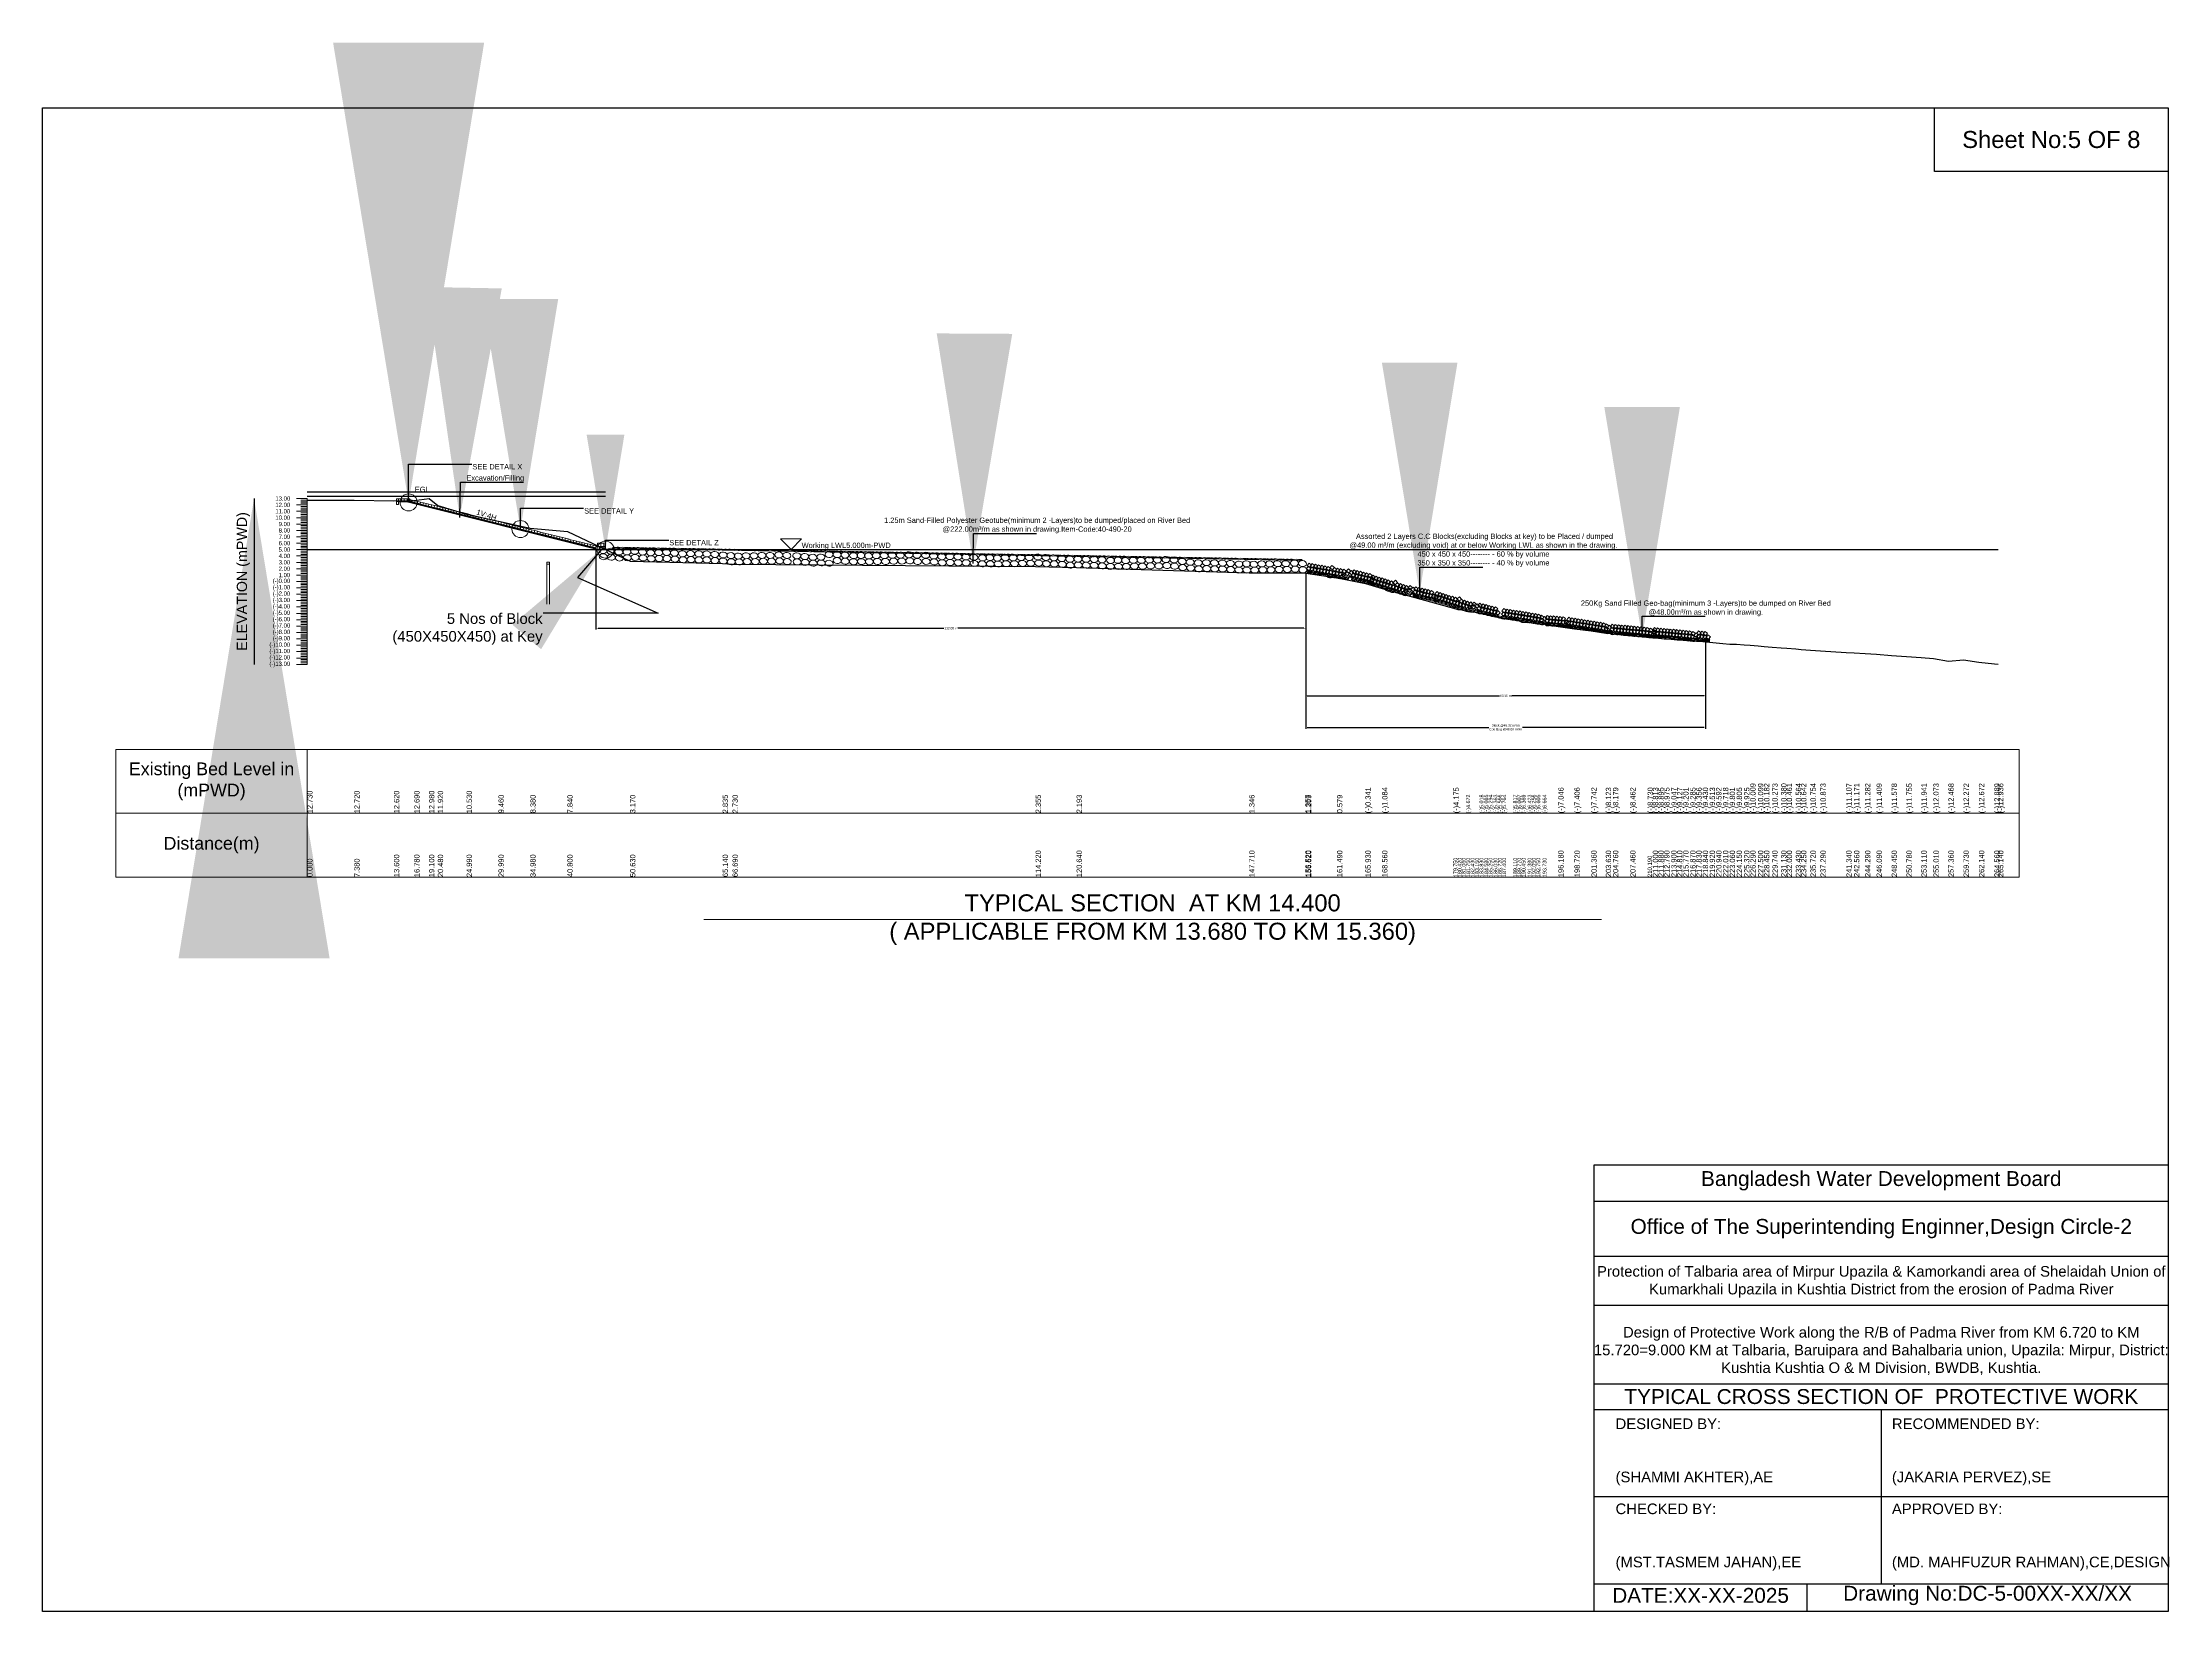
# Model space of a CAD drawing. Header units: inches. Extents: x 89000 to 215021, y -23839 to 0.
# Drawn here: x 158145.9 to 158479.1, y -23838.8 to -23593.2 of the extents above; entities that cross this region are included whole.
import ezdxf

# ---------------------------------------------------------------- set-up
doc = ezdxf.new("R2010")
doc.units = ezdxf.units.IN
doc.header["$LTSCALE"] = 7
doc.header["$MEASUREMENT"] = 0
doc.header["$PDMODE"] = 3
for name, color, linetype, lineweight in [('Cross section Data Border', 7, 'Continuous', 9), ('Cross Section Labels', 7, 'Continuous', 9), ('Existing_Bed_Level for Xsection', 7, 'Continuous', 25), ('Long Section Labels', 7, 'Continuous', 9)]:
    doc.layers.add(name, color=color, linetype=linetype, lineweight=lineweight)
doc.styles.get("Standard").update_dxf_attribs({"font": 'arial.ttf'})
doc.dimstyles.get("Standard").update_dxf_attribs({"dimtxt": 36, "dimasz": 36, "dimexe": 0.18, "dimexo": 0.0625, "dimgap": 0.09, "dimtad": 0, "dimtih": 1, "dimtoh": 1, "dimdec": 4, "dimzin": 0, "dimdsep": 46, "dimtxsty": 'Standard', "dimcen": 0.09, "dimadec": 0, "dimazin": 0, "dimtfac": 1, "dimtdec": 4, "dimtofl": 0, "dimtmove": 0, "dimatfit": 3, "dimfxl": 1, "dimtolj": 1, "dimtzin": 0, "dimarcsym": 0})

# ---------------------------------------------------------------- blocks, each defined once
blk = doc.blocks.new('*D12')
at = {"layer": 'Cross Section Labels', "color": 0, "lineweight": -2, "transparency": 16777216}
for p, q in [((158343.82, -23676.32), (158343.82, -23695.63)), ((158406.4, -23686.97), (158406.4, -23695.63)), ((158344, -23695.45), (158374.14, -23695.45)), ((158406.22, -23695.45), (158376.09, -23695.45))]:
    blk.add_line(p, q, dxfattribs=at)
at = {"layer": 'Cross Section Labels', "color": 0, "transparency": 16777216}
for points in [[(158344, -23695.42), (158344, -23695.48), (158343.82, -23695.45)], [(158406.22, -23695.42), (158406.22, -23695.48), (158406.4, -23695.45)]]:
    blk.add_solid(points, dxfattribs=at)
at = {"layer": 'Defpoints', "color": 0, "transparency": 16777216}
for p in [(158343.82, -23676.26), (158406.4, -23686.91), (158406.4, -23695.45)]:
    blk.add_point(p, dxfattribs=at)
at = {"layer": 'Cross Section Labels', "color": 0, "transparency": 16777216, "insert": (158375.11, -23695.45), "char_height": 0.36, "attachment_point": 5}
blk.add_mtext('\\A1;63.00 m', dxfattribs=at)
blk = doc.blocks.new('*D13')
at = {"layer": 'Cross Section Labels', "color": 0, "lineweight": -2, "transparency": 16777216}
for p, q in [((158343.82, -23676.32), (158343.82, -23700.63)), ((158406.4, -23687.07), (158406.4, -23700.63)), ((158344, -23700.45), (158372.46, -23700.45)), ((158406.22, -23700.45), (158377.76, -23700.45))]:
    blk.add_line(p, q, dxfattribs=at)
at = {"layer": 'Cross Section Labels', "color": 0, "transparency": 16777216}
for points in [[(158344, -23700.42), (158344, -23700.48), (158343.82, -23700.45)], [(158406.22, -23700.42), (158406.22, -23700.48), (158406.4, -23700.45)]]:
    blk.add_solid(points, dxfattribs=at)
at = {"layer": 'Defpoints', "color": 0, "transparency": 16777216}
for p in [(158343.82, -23676.26), (158406.4, -23687.01), (158406.4, -23700.45)]:
    blk.add_point(p, dxfattribs=at)
at = {"layer": 'Cross Section Labels', "color": 0, "transparency": 16777216, "insert": (158375.11, -23700.45), "char_height": 0.36, "attachment_point": 5}
blk.add_mtext('\\A1;Block @49.00 m³/m ^JGoo Bag @48.00 m³/m ', dxfattribs=at)
blk = doc.blocks.new('*D14')
at = {"layer": 'Cross Section Labels', "color": 0, "lineweight": -2, "transparency": 16777216}
for p, q in [((158232.59, -23672.63), (158232.59, -23685.06)), ((158343.82, -23676.32), (158343.82, -23685.06)), ((158232.95, -23684.88), (158287.11, -23684.88)), ((158343.46, -23684.88), (158289.3, -23684.88))]:
    blk.add_line(p, q, dxfattribs=at)
at = {"layer": 'Cross Section Labels', "color": 0, "transparency": 16777216}
for points in [[(158232.95, -23684.82), (158232.95, -23684.94), (158232.59, -23684.88)], [(158343.46, -23684.82), (158343.46, -23684.94), (158343.82, -23684.88)]]:
    blk.add_solid(points, dxfattribs=at)
at = {"layer": 'Defpoints', "color": 0, "transparency": 16777216}
for p in [(158232.59, -23672.56), (158343.82, -23676.26), (158343.82, -23684.88)]:
    blk.add_point(p, dxfattribs=at)
at = {"layer": 'Cross Section Labels', "color": 0, "transparency": 16777216, "insert": (158288.21, -23684.88), "char_height": 0.36, "attachment_point": 5}
blk.add_mtext('\\A1;112.00 m', dxfattribs=at)
blk = doc.blocks.new('Sand-cement-gunnybag')
at = {"layer": 'Long Section Labels'}
blk.add_ellipse((0, 3), major_axis=(9.97, -0.52), ratio=0.255, dxfattribs=at)

msp = doc.modelspace()

# ---------------------------------------------------------------- linework, layer by layer
for points in [[(158145.89691, -23603.37283), (158478.89691, -23603.37283), (158478.89691, -23838.83713), (158145.89691, -23838.83713)], [(158442.26691, -23603.37283), (158478.89691, -23603.37283), (158478.89691, -23613.36283), (158442.26691, -23613.36283)]]:
    msp.add_lwpolyline(points, close=True)
for points in [[(158388.98691, -23838.83713), (158388.98691, -23768.90713), (158478.89691, -23768.90713)], [(158388.98691, -23774.56813), (158478.89691, -23774.56813)], [(158388.98691, -23783.22613), (158478.89691, -23783.22613)], [(158388.98691, -23790.88513), (158478.89691, -23790.88513)], [(158388.98691, -23803.20613), (158478.89691, -23803.20613)], [(158388.98691, -23807.20213), (158478.89691, -23807.20213)], [(158433.94191, -23807.20213), (158433.94191, -23834.50813)], [(158388.98691, -23820.85513), (158478.89691, -23820.85513)], [(158388.98691, -23834.50813), (158478.89691, -23834.50813)], [(158422.28691, -23834.50813), (158422.28691, -23838.83713)]]:
    msp.add_lwpolyline(points)
at = {"layer": 'Cross section Data Border'}
msp.add_lwpolyline([(158157.3888, -23703.86553), (158455.56366, -23703.86553), (158455.56366, -23723.84553), (158157.3888, -23723.84553)], close=True, dxfattribs=at)
for points in [[(158187.3588, -23703.86553), (158187.3588, -23723.84553)], [(158157.3888, -23713.85553), (158455.56366, -23713.85553)]]:
    msp.add_lwpolyline(points, dxfattribs=at)
at = {"layer": 'Cross Section Labels'}
for p, q in [((158203.00786, -23664.90574), (158201.65921, -23664.90574)), ((158202.98363, -23665.00266), (158201.65921, -23665.00266)), ((158202.9594, -23665.09958), (158201.65921, -23665.09958)), ((158202.9594, -23665.09958), (158232.5915, -23672.5076)), ((158202.98363, -23665.00266), (158232.5915, -23672.40463)), ((158203.00786, -23664.90574), (158232.5915, -23672.30165)), ((158234.88833, -23672.36088), (158343.26658, -23674.28612)), ((158224.87289, -23674.55373), (158224.87289, -23681.1069)), ((158224.87289, -23674.55373), (158225.32244, -23674.55373)), ((158224.87289, -23674.85343), (158225.32244, -23674.85343)), ((158225.32244, -23674.55373), (158225.32244, -23681.1069))]:
    msp.add_line(p, q, dxfattribs=at)
for points in [[(158201.35951, -23665.05559), (158201.35951, -23664.60604), (158201.65921, -23664.60604), (158201.65921, -23665.05559), (158201.35951, -23665.05559)], [(158201.35951, -23665.50514), (158201.35951, -23665.05559)], [(158201.65921, -23665.05559), (158201.65921, -23665.50514), (158201.35951, -23665.50514)], [(158201.65921, -23664.60604), (158202.10876, -23664.60604), (158202.10876, -23664.90574), (158201.65921, -23664.90574), (158201.65921, -23664.60604)], [(158202.10876, -23664.60604), (158202.55831, -23664.60604), (158202.55831, -23664.90574), (158202.10876, -23664.90574), (158202.10876, -23664.60604)], [(158202.55831, -23664.60604), (158203.00786, -23664.60604), (158203.00786, -23664.90574), (158202.55831, -23664.90574), (158202.55831, -23664.60604)], [(158203.00879, -23664.60721), (158203.45834, -23664.60721), (158203.45834, -23664.90691), (158203.00879, -23664.90691), (158203.00879, -23664.60721)], [(158203.38315, -23664.69771), (158203.81935, -23664.80647), (158203.74684, -23665.09727), (158203.31065, -23664.98851), (158203.38315, -23664.69771)], [(158203.81935, -23664.80647), (158204.25555, -23664.91522), (158204.18304, -23665.20602), (158203.74684, -23665.09727), (158203.81935, -23664.80647)], [(158204.25555, -23664.91522), (158204.69174, -23665.02398), (158204.61924, -23665.31478), (158204.18304, -23665.20602), (158204.25555, -23664.91522)], [(158204.69174, -23665.02398), (158205.12794, -23665.13274), (158205.05543, -23665.42353), (158204.61924, -23665.31478), (158204.69174, -23665.02398)], [(158205.12794, -23665.13274), (158205.56413, -23665.24149), (158205.49163, -23665.53229), (158205.05543, -23665.42353), (158205.12794, -23665.13274)], [(158205.56413, -23665.24149), (158206.00033, -23665.35025), (158205.92783, -23665.64105), (158205.49163, -23665.53229), (158205.56413, -23665.24149)], [(158206.00033, -23665.35025), (158206.43653, -23665.459), (158206.36402, -23665.7498), (158205.92783, -23665.64105), (158206.00033, -23665.35025)], [(158206.43653, -23665.459), (158206.87272, -23665.56776), (158206.80022, -23665.85856), (158206.36402, -23665.7498), (158206.43653, -23665.459)], [(158206.87272, -23665.56776), (158207.30892, -23665.67652), (158207.23642, -23665.96731), (158206.80022, -23665.85856), (158206.87272, -23665.56776)], [(158207.30892, -23665.67652), (158207.74512, -23665.78527), (158207.67261, -23666.07607), (158207.23642, -23665.96731), (158207.30892, -23665.67652)], [(158207.74512, -23665.78527), (158208.18131, -23665.89403), (158208.10881, -23666.18483), (158207.67261, -23666.07607), (158207.74512, -23665.78527)], [(158208.18131, -23665.89403), (158208.61751, -23666.00278), (158208.54501, -23666.29358), (158208.10881, -23666.18483), (158208.18131, -23665.89403)], [(158208.61751, -23666.00278), (158209.05371, -23666.11154), (158208.9812, -23666.40234), (158208.54501, -23666.29358), (158208.61751, -23666.00278)], [(158209.05371, -23666.11154), (158209.4899, -23666.2203), (158209.4174, -23666.51109), (158208.9812, -23666.40234), (158209.05371, -23666.11154)], [(158209.4899, -23666.2203), (158209.9261, -23666.32905), (158209.85359, -23666.61985), (158209.4174, -23666.51109), (158209.4899, -23666.2203)], [(158209.9261, -23666.32905), (158210.3623, -23666.43781), (158210.28979, -23666.72861), (158209.85359, -23666.61985), (158209.9261, -23666.32905)], [(158210.3623, -23666.43781), (158210.79849, -23666.54656), (158210.72599, -23666.83736), (158210.28979, -23666.72861), (158210.3623, -23666.43781)], [(158210.79849, -23666.54656), (158211.23469, -23666.65532), (158211.16218, -23666.94612), (158210.72599, -23666.83736), (158210.79849, -23666.54656)], [(158211.23469, -23666.65532), (158211.67088, -23666.76408), (158211.59838, -23667.05487), (158211.16218, -23666.94612), (158211.23469, -23666.65532)], [(158211.67088, -23666.76408), (158212.10708, -23666.87283), (158212.03458, -23667.16363), (158211.59838, -23667.05487), (158211.67088, -23666.76408)], [(158212.10708, -23666.87283), (158212.54328, -23666.98159), (158212.47077, -23667.27239), (158212.03458, -23667.16363), (158212.10708, -23666.87283)], [(158212.5405, -23666.99273), (158212.9767, -23667.10148), (158212.90419, -23667.39228), (158212.468, -23667.28353), (158212.5405, -23666.99273)], [(158212.9767, -23667.10148), (158213.41289, -23667.21024), (158213.34039, -23667.50104), (158212.90419, -23667.39228), (158212.9767, -23667.10148)], [(158213.41289, -23667.21024), (158213.84909, -23667.319), (158213.77659, -23667.60979), (158213.34039, -23667.50104), (158213.41289, -23667.21024)], [(158213.84909, -23667.319), (158214.28529, -23667.42775), (158214.21278, -23667.71855), (158213.77659, -23667.60979), (158213.84909, -23667.319)], [(158214.28529, -23667.42775), (158214.72148, -23667.53651), (158214.64898, -23667.82731), (158214.21278, -23667.71855), (158214.28529, -23667.42775)], [(158214.72148, -23667.53651), (158215.15768, -23667.64526), (158215.08517, -23667.93606), (158214.64898, -23667.82731), (158214.72148, -23667.53651)], [(158215.15768, -23667.64072), (158215.59388, -23667.74948), (158215.52137, -23668.04028), (158215.08517, -23667.93152), (158215.15768, -23667.64072)], [(158215.59388, -23667.74948), (158216.03007, -23667.85823), (158215.95757, -23668.14903), (158215.52137, -23668.04028), (158215.59388, -23667.74948)], [(158216.03007, -23667.85823), (158216.46627, -23667.96699), (158216.39376, -23668.25779), (158215.95757, -23668.14903), (158216.03007, -23667.85823)], [(158216.46627, -23667.96699), (158216.90246, -23668.07575), (158216.82996, -23668.36654), (158216.39376, -23668.25779), (158216.46627, -23667.96699)], [(158216.90246, -23668.07575), (158217.33866, -23668.1845), (158217.26616, -23668.4753), (158216.82996, -23668.36654), (158216.90246, -23668.07575)], [(158217.33866, -23668.1845), (158217.77486, -23668.29326), (158217.70235, -23668.58406), (158217.26616, -23668.4753), (158217.33866, -23668.1845)], [(158217.77486, -23668.29326), (158218.21105, -23668.40201), (158218.13855, -23668.69281), (158217.70235, -23668.58406), (158217.77486, -23668.29326)], [(158218.21105, -23668.40201), (158218.64725, -23668.51077), (158218.57475, -23668.80157), (158218.13855, -23668.69281), (158218.21105, -23668.40201)], [(158218.64725, -23668.51077), (158219.08345, -23668.61953), (158219.01094, -23668.91032), (158218.57475, -23668.80157), (158218.64725, -23668.51077)], [(158219.08345, -23668.61953), (158219.51964, -23668.72828), (158219.44714, -23669.01908), (158219.01094, -23668.91032), (158219.08345, -23668.61953)], [(158219.51964, -23668.72828), (158219.95584, -23668.83704), (158219.88334, -23669.12784), (158219.44714, -23669.01908), (158219.51964, -23668.72828)], [(158219.95584, -23668.83704), (158220.39204, -23668.94579), (158220.31953, -23669.23659), (158219.88334, -23669.12784), (158219.95584, -23668.83704)], [(158220.39204, -23668.94579), (158220.82823, -23669.05455), (158220.75573, -23669.34535), (158220.31953, -23669.23659), (158220.39204, -23668.94579)], [(158220.82823, -23669.05455), (158221.26443, -23669.16331), (158221.19193, -23669.4541), (158220.75573, -23669.34535), (158220.82823, -23669.05455)], [(158221.26443, -23669.16331), (158221.70063, -23669.27206), (158221.62812, -23669.56286), (158221.19193, -23669.4541), (158221.26443, -23669.16331)], [(158221.70063, -23669.27206), (158222.13682, -23669.38082), (158222.06432, -23669.67162), (158221.62812, -23669.56286), (158221.70063, -23669.27206)], [(158222.13682, -23669.38082), (158222.57302, -23669.48957), (158222.50051, -23669.78037), (158222.06432, -23669.67162), (158222.13682, -23669.38082)], [(158222.57302, -23669.48957), (158223.00921, -23669.59833), (158222.93671, -23669.88913), (158222.50051, -23669.78037), (158222.57302, -23669.48957)], [(158223.00921, -23669.59833), (158223.44541, -23669.70709), (158223.37291, -23669.99788), (158222.93671, -23669.88913), (158223.00921, -23669.59833)], [(158223.44541, -23669.70709), (158223.88161, -23669.81584), (158223.8091, -23670.10664), (158223.37291, -23669.99788), (158223.44541, -23669.70709)], [(158223.88161, -23669.81584), (158224.3178, -23669.9246), (158224.2453, -23670.2154), (158223.8091, -23670.10664), (158223.88161, -23669.81584)], [(158224.3178, -23669.9246), (158224.754, -23670.03335), (158224.6815, -23670.32415), (158224.2453, -23670.2154), (158224.3178, -23669.9246)], [(158224.75416, -23670.03369), (158225.19036, -23670.14244), (158225.11785, -23670.43324), (158224.68166, -23670.32449), (158224.75416, -23670.03369)], [(158225.19052, -23670.14278), (158225.62671, -23670.25153), (158225.55421, -23670.54233), (158225.11801, -23670.43357), (158225.19052, -23670.14278)], [(158225.6268, -23670.25214), (158226.063, -23670.3609), (158225.9905, -23670.6517), (158225.5543, -23670.54294), (158225.6268, -23670.25214)], [(158226.06323, -23670.36095), (158226.49943, -23670.46971), (158226.42692, -23670.76051), (158225.99073, -23670.65175), (158226.06323, -23670.36095)], [(158226.49959, -23670.47004), (158226.93578, -23670.5788), (158226.86328, -23670.8696), (158226.42708, -23670.76084), (158226.49959, -23670.47004)], [(158226.93594, -23670.57913), (158227.37214, -23670.68789), (158227.29963, -23670.97869), (158226.86344, -23670.86993), (158226.93594, -23670.57913)], [(158227.3723, -23670.68822), (158227.8085, -23670.79698), (158227.73599, -23671.08778), (158227.29979, -23670.97902), (158227.3723, -23670.68822)], [(158227.80866, -23670.79731), (158228.24485, -23670.90607), (158228.17235, -23671.19686), (158227.73615, -23671.08811), (158227.80866, -23670.79731)], [(158228.24501, -23670.9064), (158228.68121, -23671.01516), (158228.6087, -23671.30595), (158228.17251, -23671.1972), (158228.24501, -23670.9064)], [(158228.68137, -23671.01549), (158229.11756, -23671.12425), (158229.04506, -23671.41504), (158228.60886, -23671.30629), (158228.68137, -23671.01549)], [(158229.11772, -23671.12458), (158229.55392, -23671.23333), (158229.48142, -23671.52413), (158229.04522, -23671.41538), (158229.11772, -23671.12458)], [(158229.55408, -23671.23367), (158229.99028, -23671.34242), (158229.91777, -23671.63322), (158229.48158, -23671.52447), (158229.55408, -23671.23367)], [(158229.99044, -23671.34276), (158230.42663, -23671.45151), (158230.35413, -23671.74231), (158229.91793, -23671.63355), (158229.99044, -23671.34276)], [(158230.42652, -23671.45295), (158230.86271, -23671.56171), (158230.79021, -23671.8525), (158230.35401, -23671.74375), (158230.42652, -23671.45295)], [(158230.86315, -23671.56093), (158231.29935, -23671.66969), (158231.22684, -23671.96049), (158230.79065, -23671.85173), (158230.86315, -23671.56093)], [(158231.29937, -23671.67058), (158231.73556, -23671.77933), (158231.66306, -23672.07013), (158231.22686, -23671.96137), (158231.29937, -23671.67058)], [(158231.73579, -23671.77939), (158232.17199, -23671.88815), (158232.09949, -23672.17894), (158231.66329, -23672.07019), (158231.73579, -23671.77939)], [(158232.17222, -23671.8882), (158232.60841, -23671.99696), (158232.53591, -23672.28776), (158232.09971, -23672.179), (158232.17222, -23671.8882)], [(158224.87289, -23674.55373), (158225.32244, -23674.55373), (158225.32244, -23674.85343), (158224.87289, -23674.85343), (158224.87289, -23674.55373)], [(158249.46663, -23730.50553), (158319.79623, -23730.50553), (158390.12583, -23730.50553)]]:
    msp.add_lwpolyline(points, dxfattribs=at)
msp.add_lwpolyline([(158263.14934, -23672.56353), (158264.81434, -23670.89853), (158261.48434, -23670.89853)], close=True, dxfattribs=at)
for centre in [(158203.2474, -23665.17158), (158220.75573, -23669.34535), (158234.09, -23672.56353)]:
    msp.add_circle(centre, 1.332, dxfattribs=at)
at = {"layer": 'Existing_Bed_Level for Xsection'}
for points in [[(158234.09, -23663.57253), (158187.3588, -23663.57253)], [(158234.09, -23664.23853), (158187.3588, -23664.23853)], [(158187.3588, -23664.84126), (158194.73142, -23664.85125), (158200.9452, -23664.95115), (158204.12202, -23664.88122), (158206.4397, -23664.59151), (158207.81832, -23665.65045), (158212.32381, -23667.03906), (158217.31881, -23668.10799), (158222.30382, -23669.18691), (158228.118, -23669.72637), (158237.93817, -23674.3917), (158252.43366, -23674.72636), (158253.98211, -23674.83126), (158301.46458, -23675.20588), (158307.87816, -23675.36772), (158334.92109, -23676.21387), (158343.72228, -23676.20288), (158343.82218, -23676.26083), (158348.68731, -23676.98011), (158353.12287, -23677.89919), (158355.75024, -23678.64144), (158366.92905, -23681.72935), (158367.59838, -23681.94114), (158368.23774, -23682.01207), (158368.92705, -23682.22586), (158369.60637, -23682.29579), (158370.32565, -23682.36372), (158371.00497, -23682.57151), (158371.75422, -23682.63844), (158372.42355, -23682.84723), (158373.20277, -23682.91616), (158373.89208, -23683.11896), (158374.5714, -23683.31676), (158376.27969, -23683.36971), (158376.93903, -23683.55952), (158377.61835, -23683.92116), (158378.54742, -23683.9751), (158379.21675, -23683.80827), (158379.91605, -23684.15692), (158380.89507, -23684.21586), (158383.34262, -23684.59748), (158385.88008, -23684.95712), (158388.51744, -23685.29279), (158390.78517, -23685.6734), (158391.91404, -23685.72935), (158394.61134, -23686.01207), (158397.33861, -23686.2798), (158398.1478, -23686.36271), (158399.02692, -23686.44463), (158399.93601, -23686.52455), (158401.0449, -23686.59648), (158401.95399, -23686.6764), (158402.91303, -23686.75033), (158404.01193, -23686.83424), (158404.97097, -23686.90517), (158405.97996, -23686.9791), (158407.05888, -23687.06201), (158408.07786, -23687.14094), (158409.14679, -23687.26681), (158410.19574, -23687.34973), (158411.28465, -23687.35372), (158412.45348, -23687.4736), (158413.42251, -23687.55752), (158414.6313, -23687.64743), (158415.58035, -23687.73035), (158416.86906, -23687.82125), (158418.25767, -23687.92815), (158419.1268, -23688.00907), (158420.55537, -23688.11196), (158421.37455, -23688.18989), (158422.84308, -23688.30177), (158424.41151, -23688.42065), (158428.45746, -23688.65442), (158429.67624, -23688.71836), (158431.40451, -23688.82925), (158433.20271, -23688.95612), (158435.56035, -23689.12495), (158437.88802, -23689.30177), (158440.21569, -23689.48759), (158442.11379, -23689.61945), (158444.46144, -23690.01406), (158446.82907, -23689.81826), (158449.23666, -23690.21786), (158451.65424, -23690.43464), (158452.23366, -23690.48159)], [(158187.3588, -23672.56353), (158452.23366, -23672.56353)]]:
    msp.add_lwpolyline(points, dxfattribs=at)
at = {"layer": 'Long Section Labels'}
for points in [[(158187.3588, -23664.57153), (158185.6938, -23664.57153)], [(158187.3588, -23665.57053), (158185.6938, -23665.57053)], [(158187.3588, -23664.82128), (158186.3598, -23664.82128)], [(158187.3588, -23665.07103), (158186.3598, -23665.07103)], [(158187.3588, -23665.32078), (158186.3598, -23665.32078)], [(158187.3588, -23665.82028), (158186.3598, -23665.82028)], [(158187.3588, -23666.07003), (158186.3598, -23666.07003)], [(158187.3588, -23666.31978), (158186.3598, -23666.31978)], [(158187.3588, -23690.54553), (158187.3588, -23689.54653), (158187.3588, -23688.54753), (158187.3588, -23687.54853), (158187.3588, -23686.54953), (158187.3588, -23685.55053), (158187.3588, -23684.55153), (158187.3588, -23683.55253), (158187.3588, -23682.55353), (158187.3588, -23681.55453), (158187.3588, -23680.55553), (158187.3588, -23679.55653), (158187.3588, -23678.55753), (158187.3588, -23677.55853), (158187.3588, -23676.55953), (158187.3588, -23675.56053), (158187.3588, -23674.56153), (158187.3588, -23673.56253), (158187.3588, -23672.56353), (158187.3588, -23671.56453), (158187.3588, -23670.56553), (158187.3588, -23669.56653), (158187.3588, -23668.56753), (158187.3588, -23667.56853), (158187.3588, -23666.56953), (158187.3588, -23665.57053), (158187.3588, -23664.57153)], [(158187.3588, -23666.56953), (158185.6938, -23666.56953)], [(158187.3588, -23667.56853), (158185.6938, -23667.56853)], [(158187.3588, -23668.56753), (158185.6938, -23668.56753)], [(158187.3588, -23669.56653), (158185.6938, -23669.56653)], [(158187.3588, -23666.81928), (158186.3598, -23666.81928)], [(158187.3588, -23667.06903), (158186.3598, -23667.06903)], [(158187.3588, -23667.31878), (158186.3598, -23667.31878)], [(158187.3588, -23667.81828), (158186.3598, -23667.81828)], [(158187.3588, -23668.06803), (158186.3598, -23668.06803)], [(158187.3588, -23668.31778), (158186.3598, -23668.31778)], [(158187.3588, -23668.81728), (158186.3598, -23668.81728)], [(158187.3588, -23669.06703), (158186.3598, -23669.06703)], [(158187.3588, -23669.31678), (158186.3598, -23669.31678)], [(158187.3588, -23669.81628), (158186.3598, -23669.81628)], [(158187.3588, -23670.56553), (158185.6938, -23670.56553)], [(158187.3588, -23671.56453), (158185.6938, -23671.56453)], [(158187.3588, -23672.56353), (158185.6938, -23672.56353)], [(158187.3588, -23670.06603), (158186.3598, -23670.06603)], [(158187.3588, -23670.31578), (158186.3598, -23670.31578)], [(158187.3588, -23670.81528), (158186.3598, -23670.81528)], [(158187.3588, -23671.06503), (158186.3598, -23671.06503)], [(158187.3588, -23671.31478), (158186.3598, -23671.31478)], [(158187.3588, -23671.81428), (158186.3598, -23671.81428)], [(158187.3588, -23672.06403), (158186.3598, -23672.06403)], [(158187.3588, -23672.31378), (158186.3598, -23672.31378)], [(158187.3588, -23672.81328), (158186.3598, -23672.81328)], [(158187.3588, -23673.06303), (158186.3598, -23673.06303)], [(158187.3588, -23673.56253), (158185.6938, -23673.56253)], [(158187.3588, -23674.56153), (158185.6938, -23674.56153)], [(158187.3588, -23675.56053), (158185.6938, -23675.56053)], [(158187.3588, -23676.55953), (158185.6938, -23676.55953)], [(158187.3588, -23673.31278), (158186.3598, -23673.31278)], [(158187.3588, -23673.81228), (158186.3598, -23673.81228)], [(158187.3588, -23674.06203), (158186.3598, -23674.06203)], [(158187.3588, -23674.31178), (158186.3598, -23674.31178)], [(158187.3588, -23674.81128), (158186.3598, -23674.81128)], [(158187.3588, -23675.06103), (158186.3598, -23675.06103)], [(158187.3588, -23675.31078), (158186.3598, -23675.31078)], [(158187.3588, -23675.81028), (158186.3598, -23675.81028)], [(158187.3588, -23676.06003), (158186.3598, -23676.06003)], [(158187.3588, -23676.30978), (158186.3598, -23676.30978)], [(158187.3588, -23677.55853), (158185.6938, -23677.55853)], [(158187.3588, -23678.55753), (158185.6938, -23678.55753)], [(158187.3588, -23679.55653), (158185.6938, -23679.55653)], [(158187.3588, -23676.80928), (158186.3598, -23676.80928)], [(158187.3588, -23677.05903), (158186.3598, -23677.05903)], [(158187.3588, -23677.30878), (158186.3598, -23677.30878)], [(158187.3588, -23677.80828), (158186.3598, -23677.80828)], [(158187.3588, -23678.05803), (158186.3598, -23678.05803)], [(158187.3588, -23678.30778), (158186.3598, -23678.30778)], [(158187.3588, -23678.80728), (158186.3598, -23678.80728)], [(158187.3588, -23679.05703), (158186.3598, -23679.05703)], [(158187.3588, -23679.30678), (158186.3598, -23679.30678)], [(158187.3588, -23679.80628), (158186.3598, -23679.80628)], [(158187.3588, -23680.55553), (158185.6938, -23680.55553)], [(158187.3588, -23681.55453), (158185.6938, -23681.55453)], [(158187.3588, -23682.55353), (158185.6938, -23682.55353)], [(158187.3588, -23680.05603), (158186.3598, -23680.05603)], [(158187.3588, -23680.30578), (158186.3598, -23680.30578)], [(158187.3588, -23680.80528), (158186.3598, -23680.80528)], [(158187.3588, -23681.05503), (158186.3598, -23681.05503)], [(158187.3588, -23681.30478), (158186.3598, -23681.30478)], [(158187.3588, -23681.80428), (158186.3598, -23681.80428)], [(158187.3588, -23682.05403), (158186.3598, -23682.05403)], [(158187.3588, -23682.30378), (158186.3598, -23682.30378)], [(158187.3588, -23682.80328), (158186.3598, -23682.80328)], [(158187.3588, -23683.05303), (158186.3598, -23683.05303)], [(158187.3588, -23683.55253), (158185.6938, -23683.55253)], [(158187.3588, -23684.55153), (158185.6938, -23684.55153)], [(158187.3588, -23685.55053), (158185.6938, -23685.55053)], [(158187.3588, -23686.54953), (158185.6938, -23686.54953)], [(158187.3588, -23683.30278), (158186.3598, -23683.30278)], [(158187.3588, -23683.80228), (158186.3598, -23683.80228)], [(158187.3588, -23684.05203), (158186.3598, -23684.05203)], [(158187.3588, -23684.30178), (158186.3598, -23684.30178)], [(158187.3588, -23684.80128), (158186.3598, -23684.80128)], [(158187.3588, -23685.05103), (158186.3598, -23685.05103)], [(158187.3588, -23685.30078), (158186.3598, -23685.30078)], [(158187.3588, -23685.80028), (158186.3598, -23685.80028)], [(158187.3588, -23686.05003), (158186.3598, -23686.05003)], [(158187.3588, -23686.29978), (158186.3598, -23686.29978)], [(158187.3588, -23687.54853), (158185.6938, -23687.54853)], [(158187.3588, -23688.54753), (158185.6938, -23688.54753)], [(158187.3588, -23689.54653), (158185.6938, -23689.54653)], [(158187.3588, -23686.79928), (158186.3598, -23686.79928)], [(158187.3588, -23687.04903), (158186.3598, -23687.04903)], [(158187.3588, -23687.29878), (158186.3598, -23687.29878)], [(158187.3588, -23687.79828), (158186.3598, -23687.79828)], [(158187.3588, -23688.04803), (158186.3598, -23688.04803)], [(158187.3588, -23688.29778), (158186.3598, -23688.29778)], [(158187.3588, -23688.79728), (158186.3598, -23688.79728)], [(158187.3588, -23689.04703), (158186.3598, -23689.04703)], [(158187.3588, -23689.29678), (158186.3598, -23689.29678)], [(158187.3588, -23689.79628), (158186.3598, -23689.79628)], [(158187.3588, -23690.54553), (158185.6938, -23690.54553)], [(158187.3588, -23690.04603), (158186.3598, -23690.04603)], [(158187.3588, -23690.29578), (158186.3598, -23690.29578)]]:
    msp.add_lwpolyline(points, dxfattribs=at)
for points in [[(158233.091, -23672.06403), (158232.5915, -23672.06403), (158232.5915, -23672.56353), (158233.091, -23672.56353)], [(158233.34075, -23671.56453), (158232.84125, -23671.56453), (158232.84125, -23672.06403), (158233.34075, -23672.06403)], [(158233.5905, -23672.06403), (158233.091, -23672.06403), (158233.091, -23672.56353), (158233.5905, -23672.56353)], [(158233.84025, -23671.56453), (158233.34075, -23671.56453), (158233.34075, -23672.06403), (158233.84025, -23672.06403)], [(158234.09, -23672.06403), (158233.5905, -23672.06403), (158233.5905, -23672.56353), (158234.09, -23672.56353)], [(158344.6179, -23675.49272), (158344.23444, -23675.17264), (158343.91435, -23675.55611), (158344.29782, -23675.87619)], [(158344.70366, -23675.00064), (158344.3202, -23674.68056), (158344.00011, -23675.06402), (158344.38358, -23675.38411)], [(158345.10998, -23675.57849), (158344.72652, -23675.2584), (158344.40643, -23675.64187), (158344.7899, -23675.96195)], [(158345.19575, -23675.0864), (158344.81228, -23674.76632), (158344.4922, -23675.14979), (158344.87566, -23675.46987)], [(158345.60207, -23675.66425), (158345.2186, -23675.34417), (158344.89852, -23675.72763), (158345.28198, -23676.04772)], [(158345.68783, -23675.17217), (158345.30436, -23674.85208), (158344.98428, -23675.23555), (158345.36774, -23675.55563)], [(158346.09415, -23675.75001), (158345.71068, -23675.42993), (158345.3906, -23675.81339), (158345.77406, -23676.13348)], [(158346.17991, -23675.25793), (158345.79645, -23674.93785), (158345.47636, -23675.32131), (158345.85983, -23675.6414)], [(158346.58623, -23675.83578), (158346.20276, -23675.51569), (158345.88268, -23675.89916), (158346.26615, -23676.21924)], [(158346.67199, -23675.34369), (158346.28853, -23675.02361), (158345.96844, -23675.40708), (158346.35191, -23675.72716)], [(158347.07831, -23675.92154), (158346.69485, -23675.60145), (158346.37476, -23675.98492), (158346.75823, -23676.305)], [(158347.16408, -23675.42946), (158346.78061, -23675.10937), (158346.46053, -23675.49284), (158346.84399, -23675.81292)], [(158347.5704, -23676.0073), (158347.18693, -23675.68722), (158346.86684, -23676.07068), (158347.25031, -23676.39077)], [(158347.65616, -23675.51522), (158347.27269, -23675.19513), (158346.95261, -23675.5786), (158347.33607, -23675.89869)], [(158348.06248, -23676.09306), (158347.67901, -23675.77298), (158347.35893, -23676.15645), (158347.74239, -23676.47653)], [(158348.27127, -23675.36394), (158347.8878, -23675.04386), (158347.56772, -23675.42732), (158347.95119, -23675.74741)], [(158348.55878, -23676.18452), (158348.17726, -23675.86212), (158347.85486, -23676.24365), (158348.23638, -23676.56605)], [(158348.64752, -23675.69297), (158348.26599, -23675.37057), (158347.9436, -23675.75209), (158348.32512, -23676.07449)], [(158349.05033, -23676.27326), (158348.66881, -23675.95086), (158348.34641, -23676.33239), (158348.72793, -23676.65478)], [(158349.13907, -23675.78171), (158348.75755, -23675.45931), (158348.43515, -23675.84083), (158348.81667, -23676.16323)], [(158349.54189, -23676.362), (158349.16036, -23676.0396), (158348.83797, -23676.42112), (158349.21949, -23676.74352)], [(158349.63063, -23675.87045), (158349.2491, -23675.54805), (158348.9267, -23675.92957), (158349.30823, -23676.25197)], [(158350.03344, -23676.45074), (158349.65192, -23676.12834), (158349.32952, -23676.50986), (158349.71104, -23676.83226)], [(158350.12218, -23675.95919), (158349.74066, -23675.63679), (158349.41826, -23676.01831), (158349.79978, -23676.34071)], [(158350.64803, -23676.30244), (158350.2665, -23675.98004), (158349.9441, -23676.36156), (158350.32563, -23676.68396)], [(158350.83941, -23675.91981), (158350.48668, -23675.56614), (158350.13301, -23675.91887), (158350.48574, -23676.27254)], [(158351.2875, -23676.17213), (158350.93264, -23675.8206), (158350.58111, -23676.17546), (158350.93597, -23676.52699)], [(158351.6266, -23676.56245), (158351.26221, -23676.2208), (158350.92057, -23676.58519), (158351.28496, -23676.92684)], [(158351.74057, -23676.07612), (158351.37618, -23675.73448), (158351.03453, -23676.09887), (158351.39892, -23676.44051)], [(158352.11292, -23676.67641), (158351.74853, -23676.33477), (158351.40689, -23676.69916), (158351.77128, -23677.0408)], [(158352.22689, -23676.19009), (158351.8625, -23675.84845), (158351.52086, -23676.21284), (158351.88525, -23676.55448)], [(158352.59925, -23676.79038), (158352.23486, -23676.44874), (158351.89322, -23676.81313), (158352.25761, -23677.15477)], [(158352.71322, -23676.30406), (158352.34883, -23675.96241), (158352.00718, -23676.32681), (158352.37157, -23676.66845)], [(158353.19954, -23676.41803), (158352.83515, -23676.07638), (158352.49351, -23676.44077), (158352.8579, -23676.78242)], [(158353.68587, -23676.53199), (158353.32148, -23676.19035), (158352.97983, -23676.55474), (158353.34422, -23676.89638)], [(158354.17219, -23676.64596), (158353.8078, -23676.30432), (158353.46616, -23676.66871), (158353.83055, -23677.01035)], [(158353.08557, -23676.90435), (158352.72118, -23676.56271), (158352.37954, -23676.9271), (158352.74393, -23677.26874)], [(158353.5719, -23677.01832), (158353.20751, -23676.67668), (158352.86586, -23677.04107), (158353.23025, -23677.38271)], [(158354.05822, -23677.13229), (158353.69383, -23676.79064), (158353.35219, -23677.15503), (158353.71658, -23677.49668)], [(158354.52567, -23677.41791), (158354.18484, -23677.05276), (158353.81969, -23677.39359), (158354.16052, -23677.75874)], [(158354.54455, -23677.24625), (158354.18016, -23676.90461), (158353.83851, -23677.269), (158354.2029, -23677.61064)], [(158354.67178, -23676.94026), (158354.33095, -23676.5751), (158353.9658, -23676.91593), (158354.30662, -23677.28108)], [(158355.00333, -23677.56402), (158354.6625, -23677.19886), (158354.29735, -23677.53969), (158354.63817, -23677.90484)], [(158355.14943, -23677.08636), (158354.8086, -23676.72121), (158354.44345, -23677.06204), (158354.78428, -23677.42719)], [(158355.48098, -23677.71012), (158355.14015, -23677.34497), (158354.775, -23677.68579), (158355.11583, -23678.05095)], [(158355.62709, -23677.23247), (158355.28626, -23676.86731), (158354.9211, -23677.20814), (158355.26193, -23677.57329)], [(158355.95864, -23677.85622), (158355.61781, -23677.49107), (158355.25265, -23677.8319), (158355.59348, -23678.19705)], [(158356.10474, -23677.37857), (158355.76391, -23677.01342), (158355.39876, -23677.35424), (158355.73959, -23677.7194)], [(158356.43629, -23678.00233), (158356.09546, -23677.63718), (158355.73031, -23677.978), (158356.07114, -23678.34316)], [(158356.58239, -23677.52467), (158356.24157, -23677.15952), (158355.87641, -23677.50035), (158356.21724, -23677.8655)], [(158356.91394, -23678.14843), (158356.57312, -23677.78328), (158356.20796, -23678.12411), (158356.54879, -23678.48926)], [(158357.06005, -23677.67078), (158356.71922, -23677.30562), (158356.35407, -23677.64645), (158356.6949, -23678.01161)], [(158357.3916, -23678.29454), (158357.05077, -23677.92938), (158356.68562, -23678.27021), (158357.02645, -23678.63536)], [(158357.5377, -23677.81688), (158357.19688, -23677.45173), (158356.83172, -23677.79256), (158357.17255, -23678.15771)], [(158357.86925, -23678.44064), (158357.52843, -23678.07549), (158357.16327, -23678.41632), (158357.5041, -23678.78147)], [(158358.16682, -23677.74303), (158357.826, -23677.37787), (158357.46084, -23677.7187), (158357.80167, -23678.08385)], [(158358.35039, -23678.59292), (158358.01178, -23678.22571), (158357.64457, -23678.56432), (158357.98318, -23678.93153)], [(158358.49938, -23678.11616), (158358.16077, -23677.74895), (158357.79356, -23678.08756), (158358.13217, -23678.45477)], [(158358.82715, -23678.74191), (158358.48854, -23678.3747), (158358.12133, -23678.71331), (158358.45994, -23679.08052)], [(158358.97614, -23678.26515), (158358.63753, -23677.89794), (158358.27032, -23678.23655), (158358.60893, -23678.60376)], [(158359.30391, -23678.8909), (158358.9653, -23678.52369), (158358.59809, -23678.86231), (158358.9367, -23679.22952)], [(158359.4529, -23678.41414), (158359.11429, -23678.04693), (158358.74708, -23678.38554), (158359.08569, -23678.75275)], [(158359.78067, -23679.0399), (158359.44206, -23678.67269), (158359.07485, -23679.0113), (158359.41346, -23679.37851)], [(158359.92966, -23678.56313), (158359.59105, -23678.19592), (158359.22384, -23678.53454), (158359.56246, -23678.90175)], [(158360.4089, -23678.96893), (158360.07029, -23678.60172), (158359.70308, -23678.94033), (158360.04169, -23679.30754)], [(158360.49717, -23678.56588), (158360.14444, -23678.21221), (158359.79077, -23678.56494), (158360.1435, -23678.91861)], [(158360.94526, -23678.8182), (158360.5904, -23678.46667), (158360.23887, -23678.82153), (158360.59373, -23679.17306)], [(158361.28436, -23679.20852), (158360.91997, -23678.86687), (158360.57832, -23679.23126), (158360.94272, -23679.57291)], [(158361.39833, -23678.72219), (158361.03394, -23678.38055), (158360.69229, -23678.74494), (158361.05668, -23679.08658)], [(158361.77068, -23679.32248), (158361.40629, -23678.98084), (158361.06465, -23679.34523), (158361.42904, -23679.68687)], [(158361.88465, -23678.83616), (158361.52026, -23678.49452), (158361.17862, -23678.85891), (158361.54301, -23679.20055)], [(158362.25701, -23679.43645), (158361.89262, -23679.09481), (158361.55097, -23679.4592), (158361.91536, -23679.80084)], [(158362.37098, -23678.95013), (158362.00659, -23678.60848), (158361.66494, -23678.97287), (158362.02933, -23679.31452)], [(158362.74333, -23679.55042), (158362.37894, -23679.20878), (158362.0373, -23679.57317), (158362.40169, -23679.91481)], [(158362.8573, -23679.0641), (158362.49291, -23678.72245), (158362.15127, -23679.08684), (158362.51566, -23679.42849)], [(158363.22966, -23679.66439), (158362.86527, -23679.32274), (158362.52362, -23679.68713), (158362.88801, -23680.02878)], [(158363.34362, -23679.17806), (158362.97923, -23678.83642), (158362.63759, -23679.20081), (158363.00198, -23679.54245)], [(158363.71598, -23679.77836), (158363.35159, -23679.43671), (158363.00995, -23679.8011), (158363.37434, -23680.14275)], [(158363.82995, -23679.29203), (158363.46556, -23678.95039), (158363.12392, -23679.31478), (158363.48831, -23679.65642)], [(158364.20231, -23679.89232), (158363.83792, -23679.55068), (158363.49627, -23679.91507), (158363.86066, -23680.25671)], [(158364.55786, -23679.99039), (158364.21703, -23679.62523), (158363.85188, -23679.96606), (158364.19271, -23680.33122)], [(158364.70397, -23679.51273), (158364.36314, -23679.14758), (158363.99799, -23679.48841), (158364.33881, -23679.85356)], [(158365.03552, -23680.13649), (158364.69469, -23679.77134), (158364.32954, -23680.11217), (158364.67036, -23680.47732)], [(158365.18162, -23679.65884), (158364.84079, -23679.29368), (158364.47564, -23679.63451), (158364.81647, -23679.99966)], [(158365.65928, -23679.80494), (158365.31845, -23679.43979), (158364.95329, -23679.78062), (158365.29412, -23680.14577)], [(158366.13693, -23679.95105), (158365.7961, -23679.58589), (158365.43095, -23679.92672), (158365.77178, -23680.29187)], [(158366.61458, -23680.09715), (158366.27376, -23679.732), (158365.9086, -23680.07282), (158366.24943, -23680.43798)], [(158367.09224, -23680.24325), (158366.75141, -23679.8781), (158366.38626, -23680.21893), (158366.72709, -23680.58408)], [(158365.51317, -23680.2826), (158365.17234, -23679.91744), (158364.80719, -23680.25827), (158365.14802, -23680.62342)], [(158365.99083, -23680.4287), (158365.65, -23680.06355), (158365.28485, -23680.40437), (158365.62567, -23680.76953)], [(158366.46848, -23680.5748), (158366.12765, -23680.20965), (158365.7625, -23680.55048), (158366.10333, -23680.91563)], [(158366.94613, -23680.72091), (158366.60531, -23680.35576), (158366.24015, -23680.69658), (158366.58098, -23681.06174)], [(158367.42379, -23680.86701), (158367.08296, -23680.50186), (158366.71781, -23680.84269), (158367.05864, -23681.20784)], [(158367.56989, -23680.38936), (158367.22907, -23680.02421), (158366.86391, -23680.36503), (158367.20474, -23680.73019)], [(158367.90144, -23681.01312), (158367.56062, -23680.64796), (158367.19546, -23680.98879), (158367.53629, -23681.35394)], [(158368.19901, -23680.3155), (158367.85819, -23679.95035), (158367.49303, -23680.29118), (158367.83386, -23680.65633)], [(158368.38258, -23681.1654), (158368.04397, -23680.79819), (158367.67676, -23681.1368), (158368.01537, -23681.50401)], [(158368.53157, -23680.68863), (158368.19296, -23680.32143), (158367.82575, -23680.66004), (158368.16436, -23681.02725)], [(158368.85934, -23681.31439), (158368.52073, -23680.94718), (158368.15352, -23681.28579), (158368.49213, -23681.653)], [(158369.00833, -23680.83763), (158368.66972, -23680.47042), (158368.30251, -23680.80903), (158368.64112, -23681.17624)], [(158369.3361, -23681.46338), (158368.99749, -23681.09617), (158368.63028, -23681.43478), (158368.96889, -23681.80199)], [(158369.48509, -23680.98662), (158369.14648, -23680.61941), (158368.77927, -23680.95802), (158369.11788, -23681.32523)], [(158369.81286, -23681.61237), (158369.47425, -23681.24516), (158369.10704, -23681.58377), (158369.44565, -23681.95098)], [(158369.96185, -23681.13561), (158369.62324, -23680.7684), (158369.25603, -23681.10701), (158369.59465, -23681.47422)], [(158370.44109, -23681.5414), (158370.10248, -23681.17419), (158369.73527, -23681.51281), (158370.07388, -23681.88001)], [(158370.52936, -23681.13836), (158370.17663, -23680.78469), (158369.82296, -23681.13742), (158370.17569, -23681.49109)], [(158370.97745, -23681.39067), (158370.62259, -23681.03914), (158370.27106, -23681.39401), (158370.62592, -23681.74554)], [(158371.31655, -23681.78099), (158370.95216, -23681.43935), (158370.61052, -23681.80374), (158370.97491, -23682.14538)], [(158371.43052, -23681.29467), (158371.06613, -23680.95302), (158370.72448, -23681.31741), (158371.08887, -23681.65906)], [(158371.80287, -23681.89496), (158371.43848, -23681.55332), (158371.09684, -23681.91771), (158371.46123, -23682.25935)], [(158371.91684, -23681.40864), (158371.55245, -23681.06699), (158371.21081, -23681.43138), (158371.5752, -23681.77303)], [(158372.2892, -23682.00893), (158371.92481, -23681.66729), (158371.58316, -23682.03168), (158371.94755, -23682.37332)], [(158372.40317, -23681.5226), (158372.03878, -23681.18096), (158371.69713, -23681.54535), (158372.06152, -23681.88699)], [(158372.77552, -23682.1229), (158372.41113, -23681.78125), (158372.06949, -23682.14564), (158372.43388, -23682.48729)], [(158372.88949, -23681.63657), (158372.5251, -23681.29493), (158372.18346, -23681.65932), (158372.54785, -23682.00096)], [(158373.26185, -23682.23686), (158372.89746, -23681.89522), (158372.55581, -23682.25961), (158372.9202, -23682.60125)], [(158373.37581, -23681.75054), (158373.01142, -23681.4089), (158372.66978, -23681.77329), (158373.03417, -23682.11493)], [(158373.74817, -23682.35083), (158373.38378, -23682.00919), (158373.04214, -23682.37358), (158373.40653, -23682.71522)], [(158373.86214, -23681.86451), (158373.49775, -23681.52286), (158373.15611, -23681.88725), (158373.5205, -23682.2289)], [(158374.2345, -23682.4648), (158373.87011, -23682.12316), (158373.52846, -23682.48755), (158373.89285, -23682.82919)], [(158375.14216, -23682.60149), (158374.75315, -23682.28817), (158374.43983, -23682.67717), (158374.82884, -23682.9905)], [(158375.2193, -23682.10798), (158374.83029, -23681.79466), (158374.51697, -23682.18367), (158374.90597, -23682.49699)], [(158375.63567, -23682.67863), (158375.24666, -23682.3653), (158374.93334, -23682.75431), (158375.32234, -23683.06764)], [(158375.71281, -23682.18512), (158375.3238, -23681.8718), (158375.01047, -23682.2608), (158375.39948, -23682.57413)], [(158376.12918, -23682.75577), (158375.74017, -23682.44244), (158375.42684, -23682.83145), (158375.81585, -23683.14477)], [(158376.20631, -23682.26226), (158375.81731, -23681.94893), (158375.50398, -23682.33794), (158375.89299, -23682.65127)], [(158376.62268, -23682.8329), (158376.23368, -23682.51958), (158375.92035, -23682.90859), (158376.30936, -23683.22191)], [(158376.69982, -23682.3394), (158376.31081, -23682.02607), (158375.99749, -23682.41508), (158376.3865, -23682.7284)], [(158377.11619, -23682.91004), (158376.72718, -23682.59672), (158376.41386, -23682.98573), (158376.80287, -23683.29905)], [(158377.19333, -23682.41653), (158376.80432, -23682.10321), (158376.491, -23682.49222), (158376.88001, -23682.80554)], [(158377.6097, -23682.98718), (158377.22069, -23682.67385), (158376.90737, -23683.06286), (158377.29638, -23683.37619)], [(158377.68684, -23682.49367), (158377.29783, -23682.18035), (158376.9845, -23682.56936), (158377.37351, -23682.88268)], [(158378.10321, -23683.06432), (158377.7142, -23682.75099), (158377.40087, -23683.14), (158377.78988, -23683.45333)], [(158378.18035, -23682.57081), (158377.79134, -23682.25748), (158377.47801, -23682.64649), (158377.86702, -23682.95982)], [(158378.59672, -23683.14146), (158378.20771, -23682.82813), (158377.89438, -23683.21714), (158378.28339, -23683.53046)], [(158378.67385, -23682.64795), (158378.28484, -23682.33462), (158377.97152, -23682.72363), (158378.36053, -23683.03696)], [(158379.09454, -23683.22421), (158378.70743, -23682.90854), (158378.39176, -23683.29565), (158378.77887, -23683.61132)], [(158379.17466, -23682.73118), (158378.78756, -23682.41551), (158378.47189, -23682.80262), (158378.85899, -23683.11829)], [(158379.58757, -23683.30434), (158379.20047, -23682.98866), (158378.88479, -23683.37577), (158379.2719, -23683.69144)], [(158379.6677, -23682.8113), (158379.28059, -23682.49563), (158378.96492, -23682.88274), (158379.35202, -23683.19841)], [(158380.08061, -23683.38446), (158379.6935, -23683.06879), (158379.37783, -23683.45589), (158379.76493, -23683.77157)], [(158380.16073, -23682.89143), (158379.77362, -23682.57575), (158379.45795, -23682.96286), (158379.84506, -23683.27853)], [(158380.57364, -23683.46458), (158380.18653, -23683.14891), (158379.87086, -23683.53602), (158380.25796, -23683.85169)], [(158380.65376, -23682.97155), (158380.26665, -23682.65588), (158379.95098, -23683.04298), (158380.33809, -23683.35866)], [(158381.09709, -23683.13323), (158380.69793, -23682.83296), (158380.39765, -23683.23213), (158380.79682, -23683.5324)], [(158381.57634, -23683.31969), (158381.17537, -23683.02184), (158380.87751, -23683.42282), (158381.27849, -23683.72067)], [(158382.0113, -23683.16063), (158381.60228, -23682.8739), (158381.31556, -23683.28292), (158381.72458, -23683.56964)], [(158382.50885, -23683.20472), (158382.09983, -23682.918), (158381.81311, -23683.32702), (158382.22213, -23683.61374)], [(158383.0064, -23683.24882), (158382.59738, -23682.9621), (158382.31066, -23683.37111), (158382.71968, -23683.65784)], [(158383.50395, -23683.29292), (158383.09493, -23683.0062), (158382.80821, -23683.41521), (158383.21723, -23683.70193)], [(158384.0015, -23683.33702), (158383.59248, -23683.0503), (158383.30576, -23683.45931), (158383.71478, -23683.74603)], [(158384.49905, -23683.38112), (158384.09003, -23683.0944), (158383.80331, -23683.50341), (158384.21232, -23683.79013)], [(158385.38327, -23683.48373), (158384.99426, -23683.17041), (158384.68093, -23683.55942), (158385.06994, -23683.87274)], [(158381.06667, -23683.5447), (158380.67956, -23683.22903), (158380.36389, -23683.61614), (158380.751, -23683.93181)], [(158381.9672, -23683.65817), (158381.55819, -23683.37145), (158381.27147, -23683.78047), (158381.68048, -23684.06719)], [(158382.46475, -23683.70227), (158382.05574, -23683.41555), (158381.76901, -23683.82457), (158382.17803, -23684.11129)], [(158382.9623, -23683.74637), (158382.55329, -23683.45965), (158382.26656, -23683.86866), (158382.67558, -23684.15539)], [(158383.45985, -23683.79047), (158383.05083, -23683.50375), (158382.76411, -23683.91276), (158383.17313, -23684.19948)], [(158383.9574, -23683.83457), (158383.54838, -23683.54785), (158383.26166, -23683.95686), (158383.67068, -23684.24358)], [(158384.45495, -23683.87867), (158384.04593, -23683.59195), (158383.75921, -23684.00096), (158384.16823, -23684.28768)], [(158384.9525, -23683.92277), (158384.54348, -23683.63605), (158384.25676, -23684.04506), (158384.66578, -23684.33178)], [(158385.30613, -23683.97724), (158384.91712, -23683.66392), (158384.60379, -23684.05293), (158384.9928, -23684.36625)], [(158385.79964, -23684.05438), (158385.41063, -23683.74106), (158385.0973, -23684.13006), (158385.48631, -23684.44339)], [(158385.87677, -23683.56087), (158385.48776, -23683.24755), (158385.17444, -23683.63656), (158385.56345, -23683.94988)], [(158386.29314, -23684.13152), (158385.90413, -23683.81819), (158385.59081, -23684.2072), (158385.97982, -23684.52053)], [(158386.37028, -23683.63801), (158385.98127, -23683.32469), (158385.66795, -23683.71369), (158386.05696, -23684.02702)], [(158386.78665, -23684.20866), (158386.39764, -23683.89533), (158386.08432, -23684.28434), (158386.47333, -23684.59766)], [(158386.86379, -23683.71515), (158386.47478, -23683.40182), (158386.16146, -23683.79083), (158386.55046, -23684.10416)], [(158387.28016, -23684.28579), (158386.89115, -23683.97247), (158386.57783, -23684.36148), (158386.96683, -23684.6748)], [(158387.3573, -23683.79229), (158386.96829, -23683.47896), (158386.65496, -23683.86797), (158387.04397, -23684.18129)], [(158387.77367, -23684.36293), (158387.38466, -23684.04961), (158387.07133, -23684.43862), (158387.46034, -23684.75194)], [(158387.8508, -23683.86942), (158387.4618, -23683.5561), (158387.14847, -23683.94511), (158387.53748, -23684.25843)], [(158388.26717, -23684.44007), (158387.87817, -23684.12674), (158387.56484, -23684.51575), (158387.95385, -23684.82908)], [(158388.34431, -23683.94656), (158387.9553, -23683.63324), (158387.64198, -23684.02225), (158388.03099, -23684.33557)], [(158388.76068, -23684.51721), (158388.37167, -23684.20388), (158388.05835, -23684.59289), (158388.44736, -23684.90622)], [(158388.83782, -23684.0237), (158388.44881, -23683.71037), (158388.13549, -23684.09938), (158388.5245, -23684.41271)], [(158389.25851, -23684.59997), (158388.8714, -23684.28429), (158388.55573, -23684.6714), (158388.94283, -23684.98707)], [(158389.33863, -23684.10693), (158388.95152, -23683.79126), (158388.63585, -23684.17837), (158389.02296, -23684.49404)], [(158389.75154, -23684.68009), (158389.36443, -23684.36442), (158389.04876, -23684.75152), (158389.43587, -23685.06719)], [(158389.83166, -23684.18706), (158389.44456, -23683.87138), (158389.12888, -23684.25849), (158389.51599, -23684.57416)], [(158390.24457, -23684.76021), (158389.85747, -23684.44454), (158389.54179, -23684.83164), (158389.9289, -23685.14732)], [(158390.32469, -23684.26718), (158389.93759, -23683.95151), (158389.62192, -23684.33861), (158390.00902, -23684.65429)], [(158390.7376, -23684.84033), (158390.3505, -23684.52466), (158390.03482, -23684.91177), (158390.42193, -23685.22744)], [(158390.81773, -23684.3473), (158390.43062, -23684.03163), (158390.11495, -23684.41874), (158390.50205, -23684.73441)], [(158391.23064, -23684.92046), (158390.84353, -23684.60478), (158390.52786, -23684.99189), (158390.91496, -23685.30756)], [(158391.26106, -23684.50899), (158390.86189, -23684.20871), (158390.56162, -23684.60788), (158390.96078, -23684.90815)], [(158391.74031, -23684.69544), (158391.33933, -23684.39759), (158391.04148, -23684.79857), (158391.44246, -23685.09642)], [(158392.13117, -23685.03393), (158391.72215, -23684.74721), (158391.43543, -23685.15622), (158391.84444, -23685.44294)], [(158392.17526, -23684.53638), (158391.76625, -23684.24966), (158391.47953, -23684.65867), (158391.88854, -23684.94539)], [(158392.62871, -23685.07803), (158392.2197, -23684.7913), (158391.93298, -23685.20032), (158392.34199, -23685.48704)], [(158392.67281, -23684.58048), (158392.2638, -23684.29376), (158391.97708, -23684.70277), (158392.38609, -23684.98949)], [(158393.12626, -23685.12212), (158392.71725, -23684.8354), (158392.43053, -23685.24442), (158392.83954, -23685.53114)], [(158393.17036, -23684.62457), (158392.76135, -23684.33785), (158392.47463, -23684.74687), (158392.88364, -23685.03359)], [(158393.62381, -23685.16622), (158393.2148, -23684.8795), (158392.92808, -23685.28852), (158393.33709, -23685.57524)], [(158393.66791, -23684.66867), (158393.2589, -23684.38195), (158392.97218, -23684.79097), (158393.38119, -23685.07769)], [(158394.12136, -23685.21032), (158393.71235, -23684.9236), (158393.42563, -23685.33261), (158393.83464, -23685.61933)], [(158394.16546, -23684.71277), (158393.75645, -23684.42605), (158393.46973, -23684.83506), (158393.87874, -23685.12179)], [(158394.61891, -23685.25442), (158394.2099, -23684.9677), (158393.92318, -23685.37671), (158394.33219, -23685.66343)], [(158394.66301, -23684.75687), (158394.254, -23684.47015), (158393.96728, -23684.87916), (158394.37629, -23685.16588)], [(158395.11646, -23685.29852), (158394.70745, -23685.0118), (158394.42073, -23685.42081), (158394.82974, -23685.70753)], [(158395.16056, -23684.80097), (158394.75155, -23684.51425), (158394.46483, -23684.92326), (158394.87384, -23685.20998)], [(158395.61401, -23685.34262), (158395.205, -23685.0559), (158394.91828, -23685.46491), (158395.32729, -23685.75163)], [(158395.65811, -23684.84507), (158395.2491, -23684.55835), (158394.96238, -23684.96736), (158395.37139, -23685.25408)], [(158396.11624, -23685.39204), (158395.70897, -23685.10285), (158395.41978, -23685.51012), (158395.82705, -23685.79931)], [(158396.16335, -23684.89476), (158395.75608, -23684.60557), (158395.46689, -23685.01285), (158395.87416, -23685.30204)], [(158396.61352, -23685.43915), (158396.20625, -23685.14996), (158395.91706, -23685.55723), (158396.32433, -23685.84642)], [(158396.66063, -23684.94187), (158396.25336, -23684.65268), (158395.96416, -23685.05995), (158396.37144, -23685.34914)], [(158397.11079, -23685.48626), (158396.70352, -23685.19707), (158396.41433, -23685.60434), (158396.8216, -23685.89353)], [(158397.1579, -23684.98898), (158396.75063, -23684.69979), (158396.46144, -23685.10706), (158396.86871, -23685.39625)], [(158397.60806, -23685.53336), (158397.20079, -23685.24417), (158396.9116, -23685.65144), (158397.31887, -23685.94063)], [(158397.65517, -23685.03609), (158397.2479, -23684.7469), (158396.95871, -23685.15417), (158397.36598, -23685.44336)], [(158398.10534, -23685.58047), (158397.69807, -23685.29128), (158397.40888, -23685.69855), (158397.81615, -23685.98774)], [(158398.18737, -23685.1677), (158397.7882, -23684.86743), (158397.48793, -23685.2666), (158397.8871, -23685.56687)], [(158398.66662, -23685.35416), (158398.26565, -23685.05631), (158397.96779, -23685.45728), (158398.36877, -23685.75514)], [(158398.76092, -23685.57112), (158398.3519, -23685.2844), (158398.06518, -23685.69341), (158398.4742, -23685.98013)], [(158398.80501, -23685.07357), (158398.396, -23684.78685), (158398.10928, -23685.19586), (158398.51829, -23685.48258)], [(158399.25847, -23685.61522), (158398.84945, -23685.3285), (158398.56273, -23685.73751), (158398.97174, -23686.02423)], [(158399.30256, -23685.11767), (158398.89355, -23684.83095), (158398.60683, -23685.23996), (158399.01584, -23685.52668)], [(158399.75601, -23685.65932), (158399.347, -23685.37259), (158399.06028, -23685.78161), (158399.46929, -23686.06833)], [(158399.80011, -23685.16177), (158399.3911, -23684.87505), (158399.10438, -23685.28406), (158399.51339, -23685.57078)], [(158400.25356, -23685.70341), (158399.84455, -23685.41669), (158399.55783, -23685.82571), (158399.96684, -23686.11243)], [(158400.29766, -23685.20586), (158399.88865, -23684.91914), (158399.60193, -23685.32816), (158400.01094, -23685.61488)], [(158400.75111, -23685.74751), (158400.3421, -23685.46079), (158400.05538, -23685.86981), (158400.46439, -23686.15653)], [(158400.79521, -23685.24996), (158400.3862, -23684.96324), (158400.09948, -23685.37226), (158400.50849, -23685.65898)], [(158401.24866, -23685.79161), (158400.83965, -23685.50489), (158400.55293, -23685.9139), (158400.96194, -23686.20062)], [(158401.29276, -23685.29406), (158400.88375, -23685.00734), (158400.59703, -23685.41635), (158401.00604, -23685.70308)], [(158401.74621, -23685.83571), (158401.3372, -23685.54899), (158401.05048, -23685.958), (158401.45949, -23686.24472)], [(158401.79031, -23685.33816), (158401.3813, -23685.05144), (158401.09458, -23685.46045), (158401.50359, -23685.74717)], [(158402.24376, -23685.87981), (158401.83475, -23685.59309), (158401.54803, -23686.0021), (158401.95704, -23686.28882)], [(158402.28786, -23685.38226), (158401.87885, -23685.09554), (158401.59213, -23685.50455), (158402.00114, -23685.79127)], [(158402.74599, -23685.92923), (158402.33872, -23685.64004), (158402.04953, -23686.04731), (158402.4568, -23686.3365)], [(158402.7931, -23685.43196), (158402.38583, -23685.14277), (158402.09664, -23685.55004), (158402.50391, -23685.83923)], [(158403.24327, -23685.97634), (158402.836, -23685.68715), (158402.54681, -23686.09442), (158402.95408, -23686.38361)], [(158403.29038, -23685.47906), (158402.88311, -23685.18987), (158402.59392, -23685.59714), (158403.00119, -23685.88633)], [(158403.74054, -23686.02345), (158403.33327, -23685.73426), (158403.04408, -23686.14153), (158403.45135, -23686.43072)], [(158403.78765, -23685.52617), (158403.38038, -23685.23698), (158403.09119, -23685.64425), (158403.49846, -23685.93344)], [(158404.23781, -23686.07056), (158403.83054, -23685.78136), (158403.54135, -23686.18864), (158403.94862, -23686.47783)], [(158404.28492, -23685.57328), (158403.87765, -23685.28409), (158403.58846, -23685.69136), (158403.99573, -23685.98055)], [(158404.73509, -23686.11766), (158404.32782, -23685.82847), (158404.03863, -23686.23574), (158404.4459, -23686.52493)], [(158404.81712, -23685.70489), (158404.41795, -23685.40462), (158404.11768, -23685.80379), (158404.51685, -23686.10406)], [(158405.29637, -23685.89135), (158404.8954, -23685.5935), (158404.59754, -23685.99448), (158404.99852, -23686.29233)], [(158405.6811, -23686.07642), (158405.27209, -23685.7897), (158404.98537, -23686.19871), (158405.39438, -23686.48544)], [(158405.7252, -23685.57887), (158405.31619, -23685.29215), (158405.02947, -23685.70117), (158405.43848, -23685.98789)], [(158406.17865, -23686.12052), (158405.76964, -23685.8338), (158405.48292, -23686.24281), (158405.89193, -23686.52953)], [(158406.22275, -23685.62297), (158405.81374, -23685.33625), (158405.52702, -23685.74526), (158405.93603, -23686.03198)], [(158406.6762, -23686.16462), (158406.26719, -23685.8779), (158405.98047, -23686.28691), (158406.38948, -23686.57363)], [(158406.7203, -23685.66707), (158406.31129, -23685.38035), (158406.02457, -23685.78936), (158406.43358, -23686.07608)], [(158407.17375, -23686.20872), (158406.76474, -23685.922), (158406.47802, -23686.33101), (158406.88703, -23686.61773)]]:
    msp.add_lwpolyline(points, close=True, dxfattribs=at)
for centre, major_axis, ratio in [((158233.66007, -23672.7159), (0.62228, -0.05107), 0.7504), ((158233.73923, -23673.68092), (0.62228, -0.05107), 0.7504), ((158234.91085, -23672.83059), (0.62228, -0.05107), 0.7504), ((158236.18118, -23672.93928), (0.62228, -0.05107), 0.7504), ((158237.45144, -23672.91293), (0.62228, -0.05107), 0.7504), ((158238.6374, -23672.83182), (0.62228, -0.05107), 0.7504), ((158239.88818, -23672.94652), (0.62228, -0.05107), 0.7504), ((158241.15851, -23673.0552), (0.62228, -0.05107), 0.7504), ((158242.42877, -23673.02885), (0.62228, -0.05107), 0.7504), ((158243.63306, -23672.99999), (0.62228, -0.05107), 0.7504), ((158244.88384, -23673.11469), (0.62228, -0.05107), 0.7504), ((158246.15417, -23673.22337), (0.62228, -0.05107), 0.7504), ((158247.42443, -23673.19702), (0.62228, -0.05107), 0.7504), ((158248.69919, -23673.22962), (0.62228, -0.05107), 0.7504), ((158249.9533, -23673.25254), (0.62228, -0.05107), 0.7504), ((158251.19497, -23673.31496), (0.62228, -0.05107), 0.7504), ((158252.54114, -23673.41147), (0.62228, -0.05107), 0.7504), ((158253.71345, -23673.50042), (0.62228, -0.05107), 0.7504), ((158254.88534, -23673.57829), (0.62228, -0.05107), 0.7504), ((158256.11181, -23673.52084), (0.62228, -0.05107), 0.7504), ((158257.34786, -23673.53042), (0.62228, -0.05107), 0.7504), ((158258.59349, -23673.48255), (0.62228, -0.05107), 0.7504), ((158259.87745, -23673.48255), (0.62228, -0.05107), 0.7504), ((158261.23281, -23673.39895), (0.62228, -0.05107), 0.7504), ((158262.49364, -23673.46811), (0.62228, -0.05107), 0.7504), ((158264.042, -23673.53601), (0.62228, -0.05107), 0.7504), ((158265.29278, -23673.65071), (0.62228, -0.05107), 0.7504), ((158269.11152, -23673.33711), (0.62228, -0.05107), 0.7504), ((158270.36562, -23673.36003), (0.62228, -0.05107), 0.7504), ((158271.6073, -23673.42244), (0.62228, -0.05107), 0.7504), ((158272.95347, -23673.51895), (0.62228, -0.05107), 0.7504), ((158274.10904, -23673.47636), (0.62228, -0.05107), 0.7504), ((158275.28093, -23673.55423), (0.62228, -0.05107), 0.7504), ((158276.50739, -23673.49679), (0.62228, -0.05107), 0.7504), ((158277.74344, -23673.50636), (0.62228, -0.05107), 0.7504), ((158278.98908, -23673.45849), (0.62228, -0.05107), 0.7504), ((158280.27304, -23673.45849), (0.62228, -0.05107), 0.7504), ((158281.62839, -23673.37489), (0.62228, -0.05107), 0.7504), ((158282.88923, -23673.44405), (0.62228, -0.05107), 0.7504), ((158284.23429, -23673.45544), (0.62228, -0.05107), 0.7504), ((158285.48507, -23673.57014), (0.62228, -0.05107), 0.7504), ((158286.7554, -23673.67882), (0.62228, -0.05107), 0.7504), ((158288.02566, -23673.65247), (0.62228, -0.05107), 0.7504), ((158289.30042, -23673.68507), (0.62228, -0.05107), 0.7504), ((158290.55453, -23673.70799), (0.62228, -0.05107), 0.7504), ((158301.8173, -23673.72285), (0.62228, -0.05107), 0.7504), ((158234.99793, -23673.76001), (0.62228, -0.05107), 0.7504), ((158236.25569, -23673.88764), (0.62228, -0.05107), 0.7504), ((158237.50553, -23673.84351), (0.62228, -0.05107), 0.7504), ((158238.71656, -23673.79684), (0.62228, -0.05107), 0.7504), ((158239.97526, -23673.87594), (0.62228, -0.05107), 0.7504), ((158241.23302, -23674.00356), (0.62228, -0.05107), 0.7504), ((158242.48286, -23673.95943), (0.62228, -0.05107), 0.7504), ((158243.71222, -23673.96501), (0.62228, -0.05107), 0.7504), ((158244.97092, -23674.04411), (0.62228, -0.05107), 0.7504), ((158246.22868, -23674.17173), (0.62228, -0.05107), 0.7504), ((158247.47852, -23674.1276), (0.62228, -0.05107), 0.7504), ((158248.72596, -23674.17708), (0.62228, -0.05107), 0.7504), ((158249.96859, -23674.18472), (0.62228, -0.05107), 0.7504), ((158251.23723, -23674.28005), (0.62228, -0.05107), 0.7504), ((158252.51097, -23674.35243), (0.62228, -0.05107), 0.7504), ((158253.79031, -23674.47958), (0.62228, -0.05107), 0.7504), ((158255.01949, -23674.4974), (0.62228, -0.05107), 0.7504), ((158256.28555, -23674.44852), (0.62228, -0.05107), 0.7504), ((158257.56341, -23674.45245), (0.62228, -0.05107), 0.7504), ((158258.82625, -23674.39888), (0.62228, -0.05107), 0.7504), ((158260.10697, -23674.38698), (0.62228, -0.05107), 0.7504), ((158261.37117, -23674.34717), (0.62228, -0.05107), 0.7504), ((158262.55853, -23674.45131), (0.62228, -0.05107), 0.7504), ((158264.12117, -23674.50103), (0.62228, -0.05107), 0.7504), ((158265.37986, -23674.58013), (0.62228, -0.05107), 0.7504), ((158266.56311, -23673.75939), (0.62228, -0.05107), 0.7504), ((158266.63762, -23674.70775), (0.62228, -0.05107), 0.7504), ((158267.83337, -23673.73304), (0.62228, -0.05107), 0.7504), ((158267.88747, -23674.66362), (0.62228, -0.05107), 0.7504), ((158269.1349, -23674.7131), (0.62228, -0.05107), 0.7504), ((158270.38091, -23674.29221), (0.62228, -0.05107), 0.7504), ((158271.64956, -23674.38753), (0.62228, -0.05107), 0.7504), ((158272.92329, -23674.45991), (0.62228, -0.05107), 0.7504), ((158274.1859, -23674.45552), (0.62228, -0.05107), 0.7504), ((158275.41507, -23674.47334), (0.62228, -0.05107), 0.7504), ((158276.68113, -23674.42447), (0.62228, -0.05107), 0.7504), ((158277.959, -23674.4284), (0.62228, -0.05107), 0.7504), ((158279.22184, -23674.37483), (0.62228, -0.05107), 0.7504), ((158280.50256, -23674.36292), (0.62228, -0.05107), 0.7504), ((158281.76676, -23674.32311), (0.62228, -0.05107), 0.7504), ((158282.95412, -23674.42726), (0.62228, -0.05107), 0.7504), ((158284.31345, -23674.42046), (0.62228, -0.05107), 0.7504), ((158285.57215, -23674.49956), (0.62228, -0.05107), 0.7504), ((158286.82991, -23674.62718), (0.62228, -0.05107), 0.7504), ((158288.07975, -23674.58305), (0.62228, -0.05107), 0.7504), ((158289.32719, -23674.63253), (0.62228, -0.05107), 0.7504), ((158290.56982, -23674.64017), (0.62228, -0.05107), 0.7504), ((158291.7962, -23673.77041), (0.62228, -0.05107), 0.7504), ((158291.83846, -23674.7355), (0.62228, -0.05107), 0.7504), ((158293.1122, -23674.80788), (0.62228, -0.05107), 0.7504), ((158293.14238, -23673.86692), (0.62228, -0.05107), 0.7504), ((158294.29794, -23673.82433), (0.62228, -0.05107), 0.7504), ((158294.3748, -23674.80349), (0.62228, -0.05107), 0.7504), ((158295.46983, -23673.9022), (0.62228, -0.05107), 0.7504), ((158295.60398, -23674.82131), (0.62228, -0.05107), 0.7504), ((158296.6963, -23673.84475), (0.62228, -0.05107), 0.7504), ((158296.87004, -23674.77243), (0.62228, -0.05107), 0.7504), ((158297.93235, -23673.85433), (0.62228, -0.05107), 0.7504), ((158298.1479, -23674.77636), (0.62228, -0.05107), 0.7504), ((158299.17798, -23673.80646), (0.62228, -0.05107), 0.7504), ((158299.41075, -23674.72279), (0.62228, -0.05107), 0.7504), ((158300.46194, -23673.80646), (0.62228, -0.05107), 0.7504), ((158300.69146, -23674.71089), (0.62228, -0.05107), 0.7504), ((158301.95567, -23674.67108), (0.62228, -0.05107), 0.7504), ((158303.07813, -23673.79202), (0.62228, -0.05107), 0.7504), ((158303.14302, -23674.77522), (0.62228, -0.05107), 0.7504), ((158304.30543, -23673.84844), (0.62228, -0.05107), 0.7504), ((158304.38459, -23674.81345), (0.62228, -0.05107), 0.7504), ((158305.55621, -23673.96313), (0.62228, -0.05107), 0.7504), ((158305.64329, -23674.89255), (0.62228, -0.05107), 0.7504), ((158306.82654, -23674.07182), (0.62228, -0.05107), 0.7504), ((158306.90104, -23675.02018), (0.62228, -0.05107), 0.7504), ((158308.09679, -23674.04547), (0.62228, -0.05107), 0.7504), ((158308.15089, -23674.97604), (0.62228, -0.05107), 0.7504), ((158309.37156, -23674.07807), (0.62228, -0.05107), 0.7504), ((158309.39832, -23675.02553), (0.62228, -0.05107), 0.7504), ((158310.62566, -23674.10099), (0.62228, -0.05107), 0.7504), ((158310.64095, -23675.03317), (0.62228, -0.05107), 0.7504), ((158311.86734, -23674.1634), (0.62228, -0.05107), 0.7504), ((158311.9096, -23675.12849), (0.62228, -0.05107), 0.7504), ((158313.18333, -23675.20087), (0.62228, -0.05107), 0.7504), ((158313.21351, -23674.25991), (0.62228, -0.05107), 0.7504), ((158314.36908, -23674.21732), (0.62228, -0.05107), 0.7504), ((158314.44594, -23675.19648), (0.62228, -0.05107), 0.7504), ((158315.54097, -23674.29519), (0.62228, -0.05107), 0.7504), ((158315.67511, -23675.2143), (0.62228, -0.05107), 0.7504), ((158316.76744, -23674.23775), (0.62228, -0.05107), 0.7504), ((158316.94117, -23675.16542), (0.62228, -0.05107), 0.7504), ((158318.00349, -23674.24732), (0.62228, -0.05107), 0.7504), ((158318.21904, -23675.16935), (0.62228, -0.05107), 0.7504), ((158319.24912, -23674.19945), (0.62228, -0.05107), 0.7504), ((158319.48188, -23675.11579), (0.62228, -0.05107), 0.7504), ((158320.53308, -23674.19945), (0.62228, -0.05107), 0.7504), ((158320.7626, -23675.10388), (0.62228, -0.05107), 0.7504), ((158321.88844, -23674.11585), (0.62228, -0.05107), 0.7504), ((158322.0268, -23675.06407), (0.62228, -0.05107), 0.7504), ((158323.14927, -23674.18501), (0.62228, -0.05107), 0.7504), ((158323.21416, -23675.16821), (0.62228, -0.05107), 0.7504), ((158324.42268, -23674.41875), (0.62228, -0.05107), 0.7504), ((158324.50184, -23675.38377), (0.62228, -0.05107), 0.7504), ((158325.67346, -23674.53345), (0.62228, -0.05107), 0.7504), ((158325.76054, -23675.46287), (0.62228, -0.05107), 0.7504), ((158326.94379, -23674.64214), (0.62228, -0.05107), 0.7504), ((158327.0183, -23675.5905), (0.62228, -0.05107), 0.7504), ((158328.21405, -23674.61578), (0.62228, -0.05107), 0.7504), ((158328.26815, -23675.54636), (0.62228, -0.05107), 0.7504), ((158329.48881, -23674.64838), (0.62228, -0.05107), 0.7504), ((158329.51558, -23675.59585), (0.62228, -0.05107), 0.7504), ((158330.74292, -23674.67131), (0.62228, -0.05107), 0.7504), ((158330.75821, -23675.60349), (0.62228, -0.05107), 0.7504), ((158331.9846, -23674.73372), (0.62228, -0.05107), 0.7504), ((158332.02685, -23675.69881), (0.62228, -0.05107), 0.7504), ((158333.30059, -23675.77119), (0.62228, -0.05107), 0.7504), ((158333.33077, -23674.83023), (0.62228, -0.05107), 0.7504), ((158334.48633, -23674.78764), (0.62228, -0.05107), 0.7504), ((158334.56319, -23675.7668), (0.62228, -0.05107), 0.7504), ((158335.65823, -23674.86551), (0.62228, -0.05107), 0.7504), ((158335.79237, -23675.78462), (0.62228, -0.05107), 0.7504), ((158336.88469, -23674.80807), (0.62228, -0.05107), 0.7504), ((158337.05843, -23675.73574), (0.62228, -0.05107), 0.7504), ((158338.12074, -23674.81764), (0.62228, -0.05107), 0.7504), ((158338.3363, -23675.73967), (0.62228, -0.05107), 0.7504), ((158339.36637, -23674.76977), (0.62228, -0.05107), 0.7504), ((158339.59914, -23675.6861), (0.62228, -0.05107), 0.7504), ((158340.65033, -23674.76977), (0.62228, -0.05107), 0.7504), ((158340.87986, -23675.6742), (0.62228, -0.05107), 0.7504), ((158342.00569, -23674.68617), (0.62228, -0.05107), 0.7504), ((158342.14406, -23675.63439), (0.62228, -0.05107), 0.7504), ((158343.26652, -23674.75533), (0.62228, -0.05107), 0.7504), ((158343.33142, -23675.73853), (0.62228, -0.05107), 0.7504), ((158344.27513, -23676.25026), (0.33135, -0.0272), 0.255), ((158344.2887, -23676.08503), (0.33135, -0.0272), 0.255), ((158344.34291, -23675.87751), (0.32753, -0.05708), 0.255), ((158344.93965, -23676.32629), (0.32753, -0.05708), 0.255), ((158344.96881, -23676.15898), (0.32753, -0.05708), 0.255), ((158344.99797, -23675.99167), (0.32753, -0.05708), 0.255), ((158345.59471, -23676.44046), (0.32753, -0.05708), 0.255), ((158345.62387, -23676.27315), (0.32753, -0.05708), 0.255), ((158345.65303, -23676.10584), (0.32753, -0.05708), 0.255), ((158346.24977, -23676.55462), (0.32753, -0.05708), 0.255), ((158346.27893, -23676.38732), (0.32753, -0.05708), 0.255), ((158346.30809, -23676.22001), (0.32753, -0.05708), 0.255), ((158346.96314, -23676.33418), (0.32753, -0.05708), 0.255), ((158347.00145, -23676.5659), (0.32753, -0.05708), 0.255), ((158347.6182, -23676.44834), (0.32753, -0.05708), 0.255), ((158348.27517, -23676.5665), (0.32718, -0.05906), 0.255), ((158349.70691, -23676.56572), (0.32718, -0.05906), 0.255), ((158347.53614, -23676.90285), (0.32753, -0.05708), 0.255), ((158347.65651, -23676.68006), (0.32753, -0.05708), 0.255), ((158348.21482, -23676.90076), (0.32718, -0.05906), 0.255), ((158348.245, -23676.73363), (0.32718, -0.05906), 0.255), ((158348.86918, -23677.01888), (0.32718, -0.05906), 0.255), ((158348.89935, -23676.85176), (0.32718, -0.05906), 0.255), ((158348.92952, -23676.68463), (0.32718, -0.05906), 0.255), ((158349.52354, -23677.13701), (0.32718, -0.05906), 0.255), ((158349.55371, -23676.96989), (0.32718, -0.05906), 0.255), ((158350.20807, -23677.08801), (0.32718, -0.05906), 0.255), ((158350.23824, -23676.92089), (0.32718, -0.05906), 0.255), ((158350.84871, -23676.85676), (0.33216, -0.0142), 0.255), ((158350.90913, -23676.7343), (0.32784, -0.05527), 0.255), ((158351.24076, -23677.29898), (0.32924, -0.04624), 0.255), ((158351.26382, -23677.1348), (0.32924, -0.04624), 0.255), ((158351.32989, -23676.93075), (0.3237, -0.07586), 0.255), ((158351.89979, -23677.41316), (0.3237, -0.07586), 0.255), ((158351.93854, -23677.24781), (0.3237, -0.07586), 0.255), ((158351.97729, -23677.08246), (0.3237, -0.07586), 0.255), ((158352.54719, -23677.56488), (0.3237, -0.07586), 0.255), ((158352.58594, -23677.39953), (0.3237, -0.07586), 0.255), ((158352.62468, -23677.23418), (0.3237, -0.07586), 0.255), ((158353.19458, -23677.71659), (0.3237, -0.07586), 0.255), ((158353.23333, -23677.55124), (0.3237, -0.07586), 0.255), ((158353.27208, -23677.38589), (0.3237, -0.07586), 0.255), ((158353.84198, -23677.86831), (0.3237, -0.07586), 0.255), ((158353.88073, -23677.70295), (0.3237, -0.07586), 0.255), ((158353.91948, -23677.5376), (0.3237, -0.07586), 0.255), ((158354.09164, -23678.12712), (0.32543, -0.06806), 0.255), ((158354.12558, -23677.96483), (0.32543, -0.06806), 0.255), ((158354.2051, -23677.76563), (0.31793, -0.09725), 0.255), ((158354.48937, -23678.02002), (0.3237, -0.07586), 0.255), ((158354.52812, -23677.85467), (0.3237, -0.07586), 0.255), ((158354.7416, -23678.28493), (0.31793, -0.09725), 0.255), ((158354.79127, -23678.12253), (0.31793, -0.09725), 0.255), ((158354.84095, -23677.96013), (0.31793, -0.09725), 0.255), ((158355.37745, -23678.47943), (0.31793, -0.09725), 0.255), ((158355.42713, -23678.31702), (0.31793, -0.09725), 0.255), ((158355.4768, -23678.15462), (0.31793, -0.09725), 0.255), ((158356.01331, -23678.67392), (0.31793, -0.09725), 0.255), ((158356.06298, -23678.51152), (0.31793, -0.09725), 0.255), ((158356.11266, -23678.34912), (0.31793, -0.09725), 0.255), ((158356.61074, -23678.98444), (0.31793, -0.09725), 0.255), ((158356.74851, -23678.54361), (0.31793, -0.09725), 0.255), ((158356.7578, -23678.77829), (0.31793, -0.09725), 0.255), ((158357.24659, -23679.17893), (0.31793, -0.09725), 0.255), ((158357.38436, -23678.7381), (0.31793, -0.09725), 0.255), ((158357.39365, -23678.97278), (0.31793, -0.09725), 0.255), ((158357.9203, -23679.26099), (0.31733, -0.09917), 0.255), ((158357.97095, -23679.09889), (0.31733, -0.09917), 0.255), ((158358.02161, -23678.93679), (0.31733, -0.09917), 0.255), ((158358.55496, -23679.45933), (0.31733, -0.09917), 0.255), ((158358.60562, -23679.29723), (0.31733, -0.09917), 0.255), ((158358.65628, -23679.13513), (0.31733, -0.09917), 0.255), ((158359.18963, -23679.65766), (0.31733, -0.09917), 0.255), ((158359.24028, -23679.49556), (0.31733, -0.09917), 0.255), ((158359.44241, -23679.1135), (0.31733, -0.09917), 0.255), ((158359.87495, -23679.6939), (0.31733, -0.09917), 0.255), ((158359.92561, -23679.5318), (0.31733, -0.09917), 0.255), ((158360.53932, -23679.54385), (0.32784, -0.05527), 0.255), ((158360.56688, -23679.38036), (0.32784, -0.05527), 0.255), ((158360.89852, -23679.94505), (0.32924, -0.04624), 0.255), ((158360.92158, -23679.78087), (0.32924, -0.04624), 0.255), ((158360.98765, -23679.57682), (0.3237, -0.07586), 0.255), ((158361.5963, -23679.89388), (0.3237, -0.07586), 0.255), ((158361.63505, -23679.72853), (0.3237, -0.07586), 0.255), ((158362.28244, -23679.88025), (0.3237, -0.07586), 0.255), ((158361.55755, -23680.05923), (0.3237, -0.07586), 0.255), ((158362.20494, -23680.21095), (0.3237, -0.07586), 0.255), ((158362.24369, -23680.0456), (0.3237, -0.07586), 0.255), ((158362.85234, -23680.36266), (0.3237, -0.07586), 0.255), ((158362.89109, -23680.19731), (0.3237, -0.07586), 0.255), ((158362.92984, -23680.03196), (0.3237, -0.07586), 0.255), ((158363.49974, -23680.51437), (0.3237, -0.07586), 0.255), ((158363.53848, -23680.34902), (0.3237, -0.07586), 0.255), ((158363.57723, -23680.18367), (0.3237, -0.07586), 0.255), ((158364.12383, -23680.69959), (0.32543, -0.06806), 0.255), ((158364.14713, -23680.66609), (0.3237, -0.07586), 0.255), ((158364.15777, -23680.53731), (0.32543, -0.06806), 0.255), ((158364.18588, -23680.50074), (0.3237, -0.07586), 0.255), ((158364.23729, -23680.33811), (0.31793, -0.09725), 0.255), ((158364.77379, -23680.85741), (0.31793, -0.09725), 0.255), ((158364.82346, -23680.69501), (0.31793, -0.09725), 0.255), ((158364.87314, -23680.5326), (0.31793, -0.09725), 0.255), ((158365.40964, -23681.0519), (0.31793, -0.09725), 0.255), ((158365.45932, -23680.8895), (0.31793, -0.09725), 0.255), ((158365.50899, -23680.7271), (0.31793, -0.09725), 0.255), ((158366.0455, -23681.2464), (0.31793, -0.09725), 0.255), ((158366.09517, -23681.08399), (0.31793, -0.09725), 0.255), ((158366.14485, -23680.92159), (0.31793, -0.09725), 0.255), ((158366.64293, -23681.55692), (0.31793, -0.09725), 0.255), ((158366.7807, -23681.11609), (0.31793, -0.09725), 0.255), ((158366.78999, -23681.35077), (0.31793, -0.09725), 0.255), ((158367.27878, -23681.75141), (0.31793, -0.09725), 0.255), ((158367.41655, -23681.31058), (0.31793, -0.09725), 0.255), ((158367.42584, -23681.54526), (0.31793, -0.09725), 0.255), ((158367.95249, -23681.83346), (0.31733, -0.09917), 0.255), ((158368.00314, -23681.67136), (0.31733, -0.09917), 0.255), ((158368.0538, -23681.50927), (0.31733, -0.09917), 0.255), ((158368.58715, -23682.0318), (0.31733, -0.09917), 0.255), ((158368.63781, -23681.8697), (0.31733, -0.09917), 0.255), ((158368.68847, -23681.7076), (0.31733, -0.09917), 0.255), ((158369.22182, -23682.23014), (0.31733, -0.09917), 0.255), ((158369.27247, -23682.06804), (0.31733, -0.09917), 0.255), ((158369.4746, -23681.68598), (0.31733, -0.09917), 0.255), ((158369.90714, -23682.26638), (0.31733, -0.09917), 0.255), ((158369.9578, -23682.10428), (0.31733, -0.09917), 0.255), ((158370.57151, -23682.11633), (0.32784, -0.05527), 0.255), ((158370.59907, -23681.95284), (0.32784, -0.05527), 0.255), ((158370.93071, -23682.51753), (0.32924, -0.04624), 0.255), ((158370.95377, -23682.35335), (0.32924, -0.04624), 0.255), ((158371.01984, -23682.14929), (0.3237, -0.07586), 0.255), ((158371.58974, -23682.63171), (0.3237, -0.07586), 0.255), ((158371.62849, -23682.46636), (0.3237, -0.07586), 0.255), ((158371.66724, -23682.30101), (0.3237, -0.07586), 0.255), ((158372.23713, -23682.78342), (0.3237, -0.07586), 0.255), ((158372.27588, -23682.61807), (0.3237, -0.07586), 0.255), ((158372.31463, -23682.45272), (0.3237, -0.07586), 0.255), ((158372.88453, -23682.93514), (0.3237, -0.07586), 0.255), ((158372.92328, -23682.76979), (0.3237, -0.07586), 0.255), ((158372.96203, -23682.60444), (0.3237, -0.07586), 0.255), ((158373.53193, -23683.08685), (0.3237, -0.07586), 0.255), ((158373.57067, -23682.9215), (0.3237, -0.07586), 0.255), ((158373.60942, -23682.75615), (0.3237, -0.07586), 0.255), ((158374.17932, -23683.23857), (0.3237, -0.07586), 0.255), ((158374.21807, -23683.07321), (0.3237, -0.07586), 0.255), ((158374.82337, -23683.19946), (0.33178, -0.02139), 0.255), ((158374.87394, -23682.99103), (0.32848, -0.05134), 0.255), ((158375.50467, -23683.2615), (0.32848, -0.05134), 0.255), ((158375.5309, -23683.09371), (0.32848, -0.05134), 0.255), ((158376.18786, -23683.1964), (0.32848, -0.05134), 0.255), ((158376.84481, -23683.29908), (0.32848, -0.05134), 0.255), ((158374.8127, -23683.36491), (0.33178, -0.02139), 0.255), ((158375.47844, -23683.4293), (0.32848, -0.05134), 0.255), ((158376.1354, -23683.53198), (0.32848, -0.05134), 0.255), ((158376.16163, -23683.36419), (0.32848, -0.05134), 0.255), ((158376.79236, -23683.63467), (0.32848, -0.05134), 0.255), ((158376.81859, -23683.46688), (0.32848, -0.05134), 0.255), ((158377.44932, -23683.73735), (0.32848, -0.05134), 0.255), ((158377.47554, -23683.56956), (0.32848, -0.05134), 0.255), ((158377.50177, -23683.40177), (0.32848, -0.05134), 0.255), ((158378.10628, -23683.84004), (0.32848, -0.05134), 0.255), ((158378.1325, -23683.67225), (0.32848, -0.05134), 0.255), ((158378.15873, -23683.50446), (0.32848, -0.05134), 0.255), ((158378.76317, -23683.94636), (0.32816, -0.05333), 0.255), ((158378.79042, -23683.77873), (0.32816, -0.05333), 0.255), ((158378.81766, -23683.61109), (0.32816, -0.05333), 0.255), ((158379.4195, -23684.05302), (0.32816, -0.05333), 0.255), ((158379.44674, -23683.88538), (0.32816, -0.05333), 0.255), ((158379.47398, -23683.71775), (0.32816, -0.05333), 0.255), ((158380.07582, -23684.15967), (0.32816, -0.05333), 0.255), ((158380.10306, -23683.99204), (0.32816, -0.05333), 0.255), ((158380.13031, -23683.82441), (0.32816, -0.05333), 0.255), ((158380.73215, -23684.26633), (0.32816, -0.05333), 0.255), ((158380.75939, -23684.0987), (0.32816, -0.05333), 0.255), ((158380.78663, -23683.93107), (0.32816, -0.05333), 0.255), ((158381.27703, -23684.09543), (0.33236, -0.00839), 0.255), ((158381.28121, -23683.92969), (0.33236, -0.00839), 0.255), ((158381.68894, -23684.27605), (0.33247, 0.00075), 0.255), ((158381.68932, -23684.44185), (0.33247, 0.00075), 0.255), ((158381.72552, -23684.06471), (0.33117, -0.02935), 0.255), ((158382.35787, -23684.46175), (0.33117, -0.02935), 0.255), ((158382.37286, -23684.29258), (0.33117, -0.02935), 0.255), ((158382.38786, -23684.12341), (0.33117, -0.02935), 0.255), ((158383.02021, -23684.52045), (0.33117, -0.02935), 0.255), ((158383.0352, -23684.35128), (0.33117, -0.02935), 0.255), ((158383.05019, -23684.18212), (0.33117, -0.02935), 0.255), ((158383.68254, -23684.57916), (0.33117, -0.02935), 0.255), ((158383.69754, -23684.40999), (0.33117, -0.02935), 0.255), ((158383.71253, -23684.24082), (0.33117, -0.02935), 0.255), ((158384.34488, -23684.63786), (0.33117, -0.02935), 0.255), ((158384.35988, -23684.46869), (0.33117, -0.02935), 0.255), ((158384.37487, -23684.29953), (0.33117, -0.02935), 0.255), ((158384.97667, -23684.74067), (0.33178, -0.02139), 0.255), ((158384.98734, -23684.57522), (0.33178, -0.02139), 0.255), ((158385.00722, -23684.69656), (0.33117, -0.02935), 0.255), ((158385.02221, -23684.5274), (0.33117, -0.02935), 0.255), ((158385.03791, -23684.36678), (0.32848, -0.05134), 0.255), ((158385.64241, -23684.80505), (0.32848, -0.05134), 0.255), ((158385.66864, -23684.63726), (0.32848, -0.05134), 0.255), ((158385.69486, -23684.46946), (0.32848, -0.05134), 0.255), ((158386.29937, -23684.90773), (0.32848, -0.05134), 0.255), ((158386.3256, -23684.73994), (0.32848, -0.05134), 0.255), ((158386.35182, -23684.57215), (0.32848, -0.05134), 0.255), ((158386.95633, -23685.01042), (0.32848, -0.05134), 0.255), ((158386.98255, -23684.84263), (0.32848, -0.05134), 0.255), ((158387.00878, -23684.67484), (0.32848, -0.05134), 0.255), ((158387.61328, -23685.11311), (0.32848, -0.05134), 0.255), ((158387.63951, -23684.94531), (0.32848, -0.05134), 0.255), ((158387.66574, -23684.77752), (0.32848, -0.05134), 0.255), ((158388.27024, -23685.21579), (0.32848, -0.05134), 0.255), ((158388.29647, -23685.048), (0.32848, -0.05134), 0.255), ((158388.3227, -23684.88021), (0.32848, -0.05134), 0.255), ((158388.92714, -23685.32211), (0.32816, -0.05333), 0.255), ((158388.95438, -23685.15448), (0.32816, -0.05333), 0.255), ((158388.98162, -23684.98685), (0.32816, -0.05333), 0.255), ((158389.58347, -23685.42877), (0.32816, -0.05333), 0.255), ((158389.61071, -23685.26114), (0.32816, -0.05333), 0.255), ((158389.63795, -23685.09351), (0.32816, -0.05333), 0.255), ((158390.23979, -23685.53543), (0.32816, -0.05333), 0.255), ((158390.26703, -23685.3678), (0.32816, -0.05333), 0.255), ((158390.29427, -23685.20016), (0.32816, -0.05333), 0.255), ((158390.89611, -23685.64209), (0.32816, -0.05333), 0.255), ((158390.92336, -23685.47445), (0.32816, -0.05333), 0.255), ((158390.9506, -23685.30682), (0.32816, -0.05333), 0.255), ((158391.44099, -23685.47118), (0.33236, -0.00839), 0.255), ((158391.44518, -23685.30544), (0.33236, -0.00839), 0.255), ((158391.85291, -23685.6518), (0.33247, 0.00075), 0.255), ((158391.85328, -23685.8176), (0.33247, 0.00075), 0.255), ((158391.88948, -23685.44046), (0.33117, -0.02935), 0.255), ((158392.52183, -23685.8375), (0.33117, -0.02935), 0.255), ((158392.53683, -23685.66833), (0.33117, -0.02935), 0.255), ((158392.55182, -23685.49917), (0.33117, -0.02935), 0.255), ((158393.18417, -23685.8962), (0.33117, -0.02935), 0.255), ((158393.19917, -23685.72704), (0.33117, -0.02935), 0.255), ((158393.21416, -23685.55787), (0.33117, -0.02935), 0.255), ((158393.84651, -23685.95491), (0.33117, -0.02935), 0.255), ((158393.8615, -23685.78574), (0.33117, -0.02935), 0.255), ((158393.8765, -23685.61657), (0.33117, -0.02935), 0.255), ((158394.50885, -23686.01361), (0.33117, -0.02935), 0.255), ((158394.52384, -23685.84445), (0.33117, -0.02935), 0.255), ((158394.53884, -23685.67528), (0.33117, -0.02935), 0.255), ((158395.17119, -23686.07232), (0.33117, -0.02935), 0.255), ((158395.18618, -23685.90315), (0.33117, -0.02935), 0.255), ((158395.20117, -23685.73398), (0.33117, -0.02935), 0.255), ((158395.83371, -23686.13465), (0.33099, -0.03136), 0.255), ((158395.84972, -23685.96557), (0.33099, -0.03136), 0.255), ((158395.86574, -23685.7965), (0.33099, -0.03136), 0.255), ((158396.49568, -23686.19736), (0.33099, -0.03136), 0.255), ((158396.5117, -23686.02828), (0.33099, -0.03136), 0.255), ((158396.52771, -23685.85921), (0.33099, -0.03136), 0.255), ((158397.15765, -23686.26007), (0.33099, -0.03136), 0.255), ((158397.17367, -23686.091), (0.33099, -0.03136), 0.255), ((158397.18968, -23685.92192), (0.33099, -0.03136), 0.255), ((158397.81962, -23686.32278), (0.33099, -0.03136), 0.255), ((158397.83564, -23686.15371), (0.33099, -0.03136), 0.255), ((158397.85165, -23685.98463), (0.33099, -0.03136), 0.255), ((158398.36731, -23686.1299), (0.33236, -0.00839), 0.255), ((158398.37149, -23685.96416), (0.33236, -0.00839), 0.255), ((158398.48266, -23686.189), (0.33247, 0.00075), 0.255), ((158398.48303, -23686.35479), (0.33247, 0.00075), 0.255), ((158398.51923, -23685.97765), (0.33117, -0.02935), 0.255), ((158399.15159, -23686.37469), (0.33117, -0.02935), 0.255), ((158399.16658, -23686.20552), (0.33117, -0.02935), 0.255), ((158399.18157, -23686.03636), (0.33117, -0.02935), 0.255), ((158399.81392, -23686.43339), (0.33117, -0.02935), 0.255), ((158399.82892, -23686.26423), (0.33117, -0.02935), 0.255), ((158399.84391, -23686.09506), (0.33117, -0.02935), 0.255), ((158400.47626, -23686.4921), (0.33117, -0.02935), 0.255), ((158400.49125, -23686.32293), (0.33117, -0.02935), 0.255), ((158400.50625, -23686.15377), (0.33117, -0.02935), 0.255), ((158401.1386, -23686.5508), (0.33117, -0.02935), 0.255), ((158401.15359, -23686.38164), (0.33117, -0.02935), 0.255), ((158401.16859, -23686.21247), (0.33117, -0.02935), 0.255), ((158401.80094, -23686.60951), (0.33117, -0.02935), 0.255), ((158401.81593, -23686.44034), (0.33117, -0.02935), 0.255), ((158401.83092, -23686.27117), (0.33117, -0.02935), 0.255), ((158402.47948, -23686.50276), (0.33099, -0.03136), 0.255), ((158402.49549, -23686.33369), (0.33099, -0.03136), 0.255), ((158403.14145, -23686.56548), (0.33099, -0.03136), 0.255), ((158403.15746, -23686.3964), (0.33099, -0.03136), 0.255), ((158403.80342, -23686.62819), (0.33099, -0.03136), 0.255), ((158403.81943, -23686.45911), (0.33099, -0.03136), 0.255), ((158404.4814, -23686.52182), (0.33099, -0.03136), 0.255), ((158405.00124, -23686.50135), (0.33236, -0.00839), 0.255), ((158405.43942, -23686.48296), (0.33117, -0.02935), 0.255), ((158406.10176, -23686.54166), (0.33117, -0.02935), 0.255), ((158406.7641, -23686.60037), (0.33117, -0.02935), 0.255), ((158402.46346, -23686.67184), (0.33099, -0.03136), 0.255), ((158403.12543, -23686.73455), (0.33099, -0.03136), 0.255), ((158403.7874, -23686.79726), (0.33099, -0.03136), 0.255), ((158404.44937, -23686.85997), (0.33099, -0.03136), 0.255), ((158404.46539, -23686.6909), (0.33099, -0.03136), 0.255), ((158404.99706, -23686.66709), (0.33236, -0.00839), 0.255), ((158405.40285, -23686.6943), (0.33247, 0.00075), 0.255), ((158405.40322, -23686.86009), (0.33247, 0.00075), 0.255), ((158406.07177, -23686.88), (0.33117, -0.02935), 0.255), ((158406.08677, -23686.71083), (0.33117, -0.02935), 0.255), ((158406.73411, -23686.9387), (0.33117, -0.02935), 0.255), ((158406.7491, -23686.76953), (0.33117, -0.02935), 0.255)]:
    msp.add_ellipse(centre, major_axis=major_axis, ratio=ratio, dxfattribs=at)

# ---------------------------------------------------------------- block references
at = {"layer": 'Cross Section Labels', "xscale": 0.0333, "yscale": 0.0333, "zscale": 0.0333, "rotation": 358.982301568157}
for p in [(158235.5126, -23672.37197), (158236.13688, -23672.38306), (158236.76116, -23672.39415), (158237.38543, -23672.40524), (158238.00971, -23672.41633), (158238.63398, -23672.42742), (158239.25826, -23672.43851), (158239.88254, -23672.4496), (158240.50681, -23672.46069), (158241.13109, -23672.47177), (158241.75537, -23672.48286), (158242.37964, -23672.49395), (158243.00392, -23672.50504), (158243.6282, -23672.51613), (158244.25247, -23672.52722), (158244.87675, -23672.53831), (158245.50103, -23672.5494), (158246.1253, -23672.56049), (158246.74958, -23672.57158), (158247.37386, -23672.58267), (158247.99813, -23672.59376), (158248.62241, -23672.60485), (158249.24669, -23672.61594), (158249.87096, -23672.62703), (158250.49524, -23672.63812), (158251.11952, -23672.64921), (158251.74379, -23672.6603), (158252.36807, -23672.67139), (158252.99234, -23672.68248), (158253.61662, -23672.69357), (158254.2409, -23672.70466), (158254.86517, -23672.71575), (158255.48945, -23672.72684), (158256.11373, -23672.73793), (158256.738, -23672.74902), (158257.36228, -23672.76011), (158257.98656, -23672.7712), (158258.61083, -23672.78229), (158259.23511, -23672.79338), (158259.85939, -23672.80447), (158260.48366, -23672.81555), (158261.10794, -23672.82664), (158261.73222, -23672.83773), (158262.35649, -23672.84882), (158262.98077, -23672.85991), (158263.60505, -23672.871), (158264.22932, -23672.88209), (158264.8536, -23672.89318), (158265.47787, -23672.90427), (158266.10215, -23672.91536), (158266.72643, -23672.92645), (158267.3507, -23672.93754), (158267.97498, -23672.94863), (158268.59926, -23672.95972), (158269.22353, -23672.97081), (158269.84781, -23672.9819), (158270.47209, -23672.99299), (158271.09636, -23673.00408), (158271.72064, -23673.01517), (158272.34492, -23673.02626), (158272.96919, -23673.03735), (158273.59347, -23673.04844), (158274.21775, -23673.05953), (158274.84202, -23673.07062), (158275.4663, -23673.08171), (158276.09058, -23673.0928), (158276.71485, -23673.10389), (158277.33913, -23673.11498), (158277.96341, -23673.12607), (158278.58768, -23673.13716), (158279.21196, -23673.14825), (158279.83623, -23673.15934), (158280.46051, -23673.17042), (158281.08479, -23673.18151), (158281.70906, -23673.1926), (158282.33334, -23673.20369), (158282.95762, -23673.21478), (158283.58189, -23673.22587), (158284.20617, -23673.23696), (158284.83045, -23673.24805), (158285.45472, -23673.25914), (158286.079, -23673.27023), (158286.70328, -23673.28132), (158287.32755, -23673.29241), (158287.95183, -23673.3035), (158288.57611, -23673.31459), (158289.20038, -23673.32568), (158289.82466, -23673.33677), (158290.44894, -23673.34786), (158291.07321, -23673.35895), (158291.69749, -23673.37004), (158292.32176, -23673.38113), (158292.94604, -23673.39222), (158293.57032, -23673.40331), (158294.19459, -23673.4144), (158294.81887, -23673.42549), (158295.44315, -23673.43658), (158296.06742, -23673.44767), (158296.6917, -23673.45876), (158297.31598, -23673.46985), (158297.94025, -23673.48094), (158298.56453, -23673.49203), (158299.18881, -23673.50312), (158299.81308, -23673.5142), (158300.43736, -23673.52529), (158301.06164, -23673.53638), (158301.68591, -23673.54747), (158302.31019, -23673.55856), (158302.93447, -23673.56965), (158303.55874, -23673.58074), (158304.18302, -23673.59183), (158304.80729, -23673.60292), (158305.43157, -23673.61401), (158306.05585, -23673.6251), (158306.68012, -23673.63619), (158307.3044, -23673.64728), (158307.92868, -23673.65837), (158308.55295, -23673.66946), (158309.17723, -23673.68055), (158309.80151, -23673.69164), (158310.42578, -23673.70273), (158311.05006, -23673.71382), (158311.67434, -23673.72491), (158312.29861, -23673.736), (158312.92289, -23673.74709), (158313.54717, -23673.75818), (158314.17144, -23673.76927), (158314.79572, -23673.78036), (158315.42, -23673.79145), (158316.04427, -23673.80254), (158316.66855, -23673.81363), (158317.29283, -23673.82472), (158317.9171, -23673.83581), (158318.54138, -23673.8469), (158319.16565, -23673.85799), (158319.78993, -23673.86907), (158320.41421, -23673.88016), (158321.03848, -23673.89125), (158321.66276, -23673.90234), (158322.28704, -23673.91343), (158322.91131, -23673.92452), (158323.53559, -23673.93561), (158324.15987, -23673.9467), (158324.78414, -23673.95779), (158325.40842, -23673.96888), (158326.0327, -23673.97997), (158326.65697, -23673.99106), (158327.28125, -23674.00215), (158327.90553, -23674.01324), (158328.5298, -23674.02433), (158329.15408, -23674.03542), (158329.77836, -23674.04651), (158330.40263, -23674.0576), (158331.02691, -23674.06869), (158331.65118, -23674.07978), (158332.27546, -23674.09087), (158332.89974, -23674.10196), (158333.52401, -23674.11305), (158334.14829, -23674.12414), (158334.77257, -23674.13523), (158335.39684, -23674.14632), (158336.02112, -23674.15741), (158336.6454, -23674.1685), (158337.26967, -23674.17959), (158337.89395, -23674.19068), (158338.51823, -23674.20177), (158339.1425, -23674.21285), (158339.76678, -23674.22394), (158340.39106, -23674.23503), (158341.01533, -23674.24612), (158341.63961, -23674.25721), (158342.26389, -23674.2683), (158342.88816, -23674.27939)]:
    msp.add_blockref('Sand-cement-gunnybag', p, dxfattribs=at)

# ---------------------------------------------------------------- texts
at = {"attachment_point": 5}
for s, insert, char_height in [('Sheet No:5 OF 8', (158460.58191, -23608.36783), 2.664), ('Bangladesh Water Development Board', (158433.94191, -23771.40463), 2.331), ('Office of The Superintending Enginner,Design Circle-2', (158433.94191, -23778.89713), 2.331)]:
    msp.add_mtext(s, dxfattribs=dict(at, insert=insert, char_height=char_height))
for s, insert, char_height, width, attachment_point in [('Protection of Talbaria area of Mirpur Upazila & Kamorkandi area of Shelaidah Union of Kumarkhali Upazila in Kushtia District from the erosion of Padma River', (158433.94191, -23787.22213), 1.665, 93.24, 5), ('Design of Protective Work along the R/B of Padma River from KM 6.720 to KM 15.720=9.000 KM at Talbaria, Baruipara and Bahalbaria union, Upazila: Mirpur, District: Kushtia Kushtia O & M Division, BWDB, Kushtia.', (158433.94191, -23798.04463), 1.665, 89.91, 5), ('TYPICAL CROSS SECTION OF  PROTECTIVE WORK', (158433.94191, -23805.20413), 2.331, 93.24, 5), ('DESIGNED BY:^J^J^J(SHAMMI AKHTER),AE', (158392.31691, -23813.86213), 1.665, 46.62, 4), ('RECOMMENDED BY:^J^J^J(JAKARIA PERVEZ),SE', (158435.60691, -23813.86213), 1.665, 46.62, 4), ('CHECKED BY:^J^J^J(MST.TASMEM JAHAN),EE', (158392.31691, -23827.18213), 1.665, 46.62, 4), ('APPROVED BY:^J^J^J(MD. MAHFUZUR RAHMAN),CE,DESIGN', (158435.60691, -23827.18213), 1.665, 46.62, 4), ('DATE:XX-XX-2025', (158405.63691, -23836.33963), 2.331, 46.62, 5), ('Drawing No:DC-5-00XX-XX/XX', (158450.59191, -23836.33963), 2.331, 73.26, 5)]:
    msp.add_mtext(s, dxfattribs=dict(insert=insert, char_height=char_height, width=width, attachment_point=attachment_point))
at = {"layer": 'Cross section Data Border', "char_height": 1.998, "width": 26.64, "attachment_point": 5}
for s, insert in [('Existing Bed Level in (mPWD)', (158172.3738, -23708.86053)), ('Distance(m)', (158172.3738, -23718.85053))]:
    msp.add_mtext(s, dxfattribs=dict(at, insert=insert))
at = {"layer": 'Cross Section Labels'}
for s, insert, char_height, attachment_point in [('SEE DETAIL X', (158213.2374, -23659.17758), 0.8325, 1), ('EGL', (158206.53645, -23663.57253), 0.8325, 9), ('Excavation/Filling', (158221.3478, -23662.01011), 0.8325, 9), ('SEE DETAIL Y', (158230.74573, -23666.0986), 0.8325, 1), ('1.25m Sand-Filled Polyester Geotube(minimum 2 -Layers)to be dumped/placed on River Bed^J@222.00m³/m as shown in drawing.Item-Code:40-490-20', (158301.70702, -23670.02502), 0.8325, 8), ('SEE DETAIL Z', (158244.08, -23671.06503), 0.8325, 1), ('Working LWL5.000m-PWD', (158264.81434, -23672.56353), 0.8325, 7), (' Assorted 2 Layers C.C Blocks(excluding Blocks at key) to be Placed / dumped^J@49.00 m³/m (excluding void) at or below Working LWL as shown in the drawing.^J450 x 450 x 450-------- - 60 % by volume^J350 x 350 x 350-------- - 40 % by volume', (158371.62303, -23675.30766), 0.8325, 8), ('5 Nos of Block ^J(450X450X450) at Key', (158224.2314, -23682.53684), 1.665, 3), ('250Kg Sand Filled Geo-bag(minimum 3 -Layers)to be dumped on River Bed^J@48.00m³/m as shown in drawing.', (158406.4662, -23683.00805), 0.8325, 8), ('TYPICAL SECTION  AT KM 14.400^J( APPLICABLE FROM KM 13.680 TO KM 15.360)', (158319.79623, -23730.50553), 2.664, 5)]:
    msp.add_mtext(s, dxfattribs=dict(at, insert=insert, char_height=char_height, attachment_point=attachment_point))
at = {"layer": 'Cross Section Labels', "insert": (158215.57447, -23666.73877), "char_height": 0.8325, "attachment_point": 2, "rotation": 341.5650512}
msp.add_mtext('1V:4H', dxfattribs=at)
at = {"layer": 'Long Section Labels', "char_height": 0.666, "attachment_point": 6}
for s, insert in [('13.00', (158184.6948, -23664.57153)), ('12.00', (158184.6948, -23665.57053)), ('11.00', (158184.6948, -23666.56953)), ('10.00', (158184.6948, -23667.56853)), ('8.00', (158184.6948, -23669.56653)), ('9.00', (158184.6948, -23668.56753)), ('4.00', (158184.6948, -23673.56253)), ('5.00', (158184.6948, -23672.56353)), ('6.00', (158184.6948, -23671.56453)), ('7.00', (158184.6948, -23670.56553)), ('3.00', (158184.6948, -23674.56153)), ('2.00', (158184.6948, -23675.56053)), ('1.00', (158184.6948, -23676.55953)), ('(-)0.00', (158184.6948, -23677.55853)), ('(-)1.00', (158184.6948, -23678.55753)), ('(-)2.00', (158184.6948, -23679.55653)), ('(-)3.00', (158184.6948, -23680.55553)), ('(-)4.00', (158184.6948, -23681.55453)), ('(-)5.00', (158184.6948, -23682.55353)), ('(-)6.00', (158184.6948, -23683.55253)), ('(-)7.00', (158184.6948, -23684.55153)), ('(-)8.00', (158184.6948, -23685.55053)), ('(-)9.00', (158184.6948, -23686.54953)), ('(-)10.00', (158184.6948, -23687.54853)), ('(-)11.00', (158184.6948, -23688.54753)), ('(-)12.00', (158184.6948, -23689.54653)), ('(-)13.00', (158184.6948, -23690.54553))]:
    msp.add_mtext(s, dxfattribs=dict(at, insert=insert))
at = {"layer": 'Long Section Labels', "rotation": 90}
for s, insert, char_height, attachment_point in [('ELEVATION (mPWD)', (158177.3688, -23677.55853), 1.5984, 5), ('(-)0.341', (158353.12287, -23713.85553), 0.8325, 1), ('(-)1.084', (158355.75024, -23713.85553), 0.8325, 1), ('(-)4.175', (158366.92905, -23713.85553), 0.8325, 1), ('(-)7.046', (158383.34262, -23713.85553), 0.8325, 1), ('(-)7.406', (158385.88008, -23713.85553), 0.8325, 1), ('(-)7.742', (158388.51744, -23713.85553), 0.8325, 1), ('(-)8.123', (158390.78517, -23713.85553), 0.8325, 1), ('(-)8.179', (158391.91404, -23713.85553), 0.8325, 1), ('(-)8.462', (158394.61134, -23713.85553), 0.8325, 1), ('(-)8.730', (158397.33861, -23713.85553), 0.8325, 1), ('(-)8.813', (158398.1478, -23713.85553), 0.8325, 1), ('(-)8.895', (158399.02692, -23713.85553), 0.8325, 1), ('(-)8.975', (158399.93601, -23713.85553), 0.8325, 1), ('(-)9.047', (158401.0449, -23713.85553), 0.8325, 1), ('(-)9.127', (158401.95399, -23713.85553), 0.8325, 1), ('(-)9.201', (158402.91303, -23713.85553), 0.8325, 1), ('(-)9.285', (158404.01193, -23713.85553), 0.8325, 1), ('(-)9.356', (158404.97097, -23713.85553), 0.8325, 1), ('(-)9.430', (158405.97996, -23713.85553), 0.8325, 1), ('(-)9.513', (158407.05888, -23713.85553), 0.8325, 1), ('(-)9.592', (158408.07786, -23713.85553), 0.8325, 1), ('(-)9.718', (158409.14679, -23713.85553), 0.8325, 1), ('(-)9.801', (158410.19574, -23713.85553), 0.8325, 1), ('(-)9.805', (158411.28465, -23713.85553), 0.8325, 1), ('(-)9.925', (158412.45348, -23713.85553), 0.8325, 1), ('(-)10.009', (158413.42251, -23713.85553), 0.8325, 1), ('(-)10.099', (158414.6313, -23713.85553), 0.8325, 1), ('(-)10.182', (158415.58035, -23713.85553), 0.8325, 1), ('(-)10.273', (158416.86906, -23713.85553), 0.8325, 1), ('(-)10.380', (158418.25767, -23713.85553), 0.8325, 1), ('(-)10.461', (158419.1268, -23713.85553), 0.8325, 1), ('(-)10.564', (158420.55537, -23713.85553), 0.8325, 1), ('(-)10.642', (158421.37455, -23713.85553), 0.8325, 1), ('(-)10.754', (158422.84308, -23713.85553), 0.8325, 1), ('(-)10.873', (158424.41151, -23713.85553), 0.8325, 1), ('(-)11.107', (158428.45746, -23713.85553), 0.8325, 1), ('(-)11.171', (158429.67624, -23713.85553), 0.8325, 1), ('(-)11.282', (158431.40451, -23713.85553), 0.8325, 1), ('(-)11.409', (158433.20271, -23713.85553), 0.8325, 1), ('(-)11.578', (158435.56035, -23713.85553), 0.8325, 1), ('(-)11.755', (158437.88802, -23713.85553), 0.8325, 1), ('(-)11.941', (158440.21569, -23713.85553), 0.8325, 1), ('(-)12.073', (158442.11379, -23713.85553), 0.8325, 1), ('(-)12.468', (158444.46144, -23713.85553), 0.8325, 1), ('(-)12.272', (158446.82907, -23713.85553), 0.8325, 1), ('(-)12.672', (158449.23666, -23713.85553), 0.8325, 1), ('(-)12.889', (158451.65424, -23713.85553), 0.8325, 1), ('(-)12.936', (158452.23366, -23713.85553), 0.8325, 1), ('12.730', (158187.3588, -23713.85553), 0.8325, 1), ('12.720', (158194.73142, -23713.85553), 0.8325, 1), ('12.620', (158200.9452, -23713.85553), 0.8325, 1), ('12.690', (158204.12202, -23713.85553), 0.8325, 1), ('12.980', (158206.4397, -23713.85553), 0.8325, 1), ('11.920', (158207.81832, -23713.85553), 0.8325, 1), ('10.530', (158212.32381, -23713.85553), 0.8325, 1), ('9.460', (158217.31881, -23713.85553), 0.8325, 1), ('8.380', (158222.30382, -23713.85553), 0.8325, 1), ('7.840', (158228.118, -23713.85553), 0.8325, 1), ('3.170', (158237.93817, -23713.85553), 0.8325, 1), ('2.835', (158252.43366, -23713.85553), 0.8325, 1), ('2.730', (158253.98211, -23713.85553), 0.8325, 1), ('2.355', (158301.46458, -23713.85553), 0.8325, 1), ('2.193', (158307.87816, -23713.85553), 0.8325, 1), ('1.346', (158334.92109, -23713.85553), 0.8325, 1), ('1.357', (158343.72228, -23713.85553), 0.8325, 1), ('1.299', (158343.82218, -23713.85553), 0.8325, 1), ('0.579', (158348.68731, -23713.85553), 0.8325, 1), ('(-)4.672', (158368.92705, -23713.85553), 0.5994, 1), ('(-)5.018', (158371.00497, -23713.85553), 0.5994, 1), ('(-)5.085', (158371.75422, -23713.85553), 0.5994, 1), ('(-)5.294', (158372.42355, -23713.85553), 0.5994, 1), ('(-)5.363', (158373.20277, -23713.85553), 0.5994, 1), ('(-)5.566', (158373.89208, -23713.85553), 0.5994, 1), ('(-)5.764', (158374.5714, -23713.85553), 0.5994, 1), ('(-)5.817', (158376.27969, -23713.85553), 0.5994, 1), ('(-)6.007', (158376.93903, -23713.85553), 0.5994, 1), ('(-)6.369', (158377.61835, -23713.85553), 0.5994, 1), ('(-)6.423', (158378.54742, -23713.85553), 0.5994, 1), ('(-)6.256', (158379.21675, -23713.85553), 0.5994, 1), ('(-)6.605', (158379.91605, -23713.85553), 0.5994, 1), ('(-)6.664', (158380.89507, -23713.85553), 0.5994, 1), ('114.220', (158301.46458, -23723.84553), 0.8325, 1), ('120.640', (158307.87816, -23723.84553), 0.8325, 1), ('147.710', (158334.92109, -23723.84553), 0.8325, 1), ('156.520', (158343.72228, -23723.84553), 0.8325, 1), ('156.620', (158343.82218, -23723.84553), 0.8325, 1), ('161.490', (158348.68731, -23723.84553), 0.8325, 1), ('165.930', (158353.12287, -23723.84553), 0.8325, 1), ('168.560', (158355.75024, -23723.84553), 0.8325, 1), ('196.180', (158383.34262, -23723.84553), 0.8325, 1), ('198.720', (158385.88008, -23723.84553), 0.8325, 1), ('201.360', (158388.51744, -23723.84553), 0.8325, 1), ('203.630', (158390.78517, -23723.84553), 0.8325, 1), ('204.760', (158391.91404, -23723.84553), 0.8325, 1), ('207.460', (158394.61134, -23723.84553), 0.8325, 1), ('211.000', (158398.1478, -23723.84553), 0.8325, 1), ('211.880', (158399.02692, -23723.84553), 0.8325, 1), ('212.790', (158399.93601, -23723.84553), 0.8325, 1), ('213.900', (158401.0449, -23723.84553), 0.8325, 1), ('214.810', (158401.95399, -23723.84553), 0.8325, 1), ('215.770', (158402.91303, -23723.84553), 0.8325, 1), ('216.870', (158404.01193, -23723.84553), 0.8325, 1), ('217.830', (158404.97097, -23723.84553), 0.8325, 1), ('218.840', (158405.97996, -23723.84553), 0.8325, 1), ('219.920', (158407.05888, -23723.84553), 0.8325, 1), ('220.940', (158408.07786, -23723.84553), 0.8325, 1), ('222.010', (158409.14679, -23723.84553), 0.8325, 1), ('223.060', (158410.19574, -23723.84553), 0.8325, 1), ('224.150', (158411.28465, -23723.84553), 0.8325, 1), ('225.320', (158412.45348, -23723.84553), 0.8325, 1), ('226.290', (158413.42251, -23723.84553), 0.8325, 1), ('227.500', (158414.6313, -23723.84553), 0.8325, 1), ('228.450', (158415.58035, -23723.84553), 0.8325, 1), ('229.740', (158416.86906, -23723.84553), 0.8325, 1), ('231.130', (158418.25767, -23723.84553), 0.8325, 1), ('232.000', (158419.1268, -23723.84553), 0.8325, 1), ('233.430', (158420.55537, -23723.84553), 0.8325, 1), ('234.250', (158421.37455, -23723.84553), 0.8325, 1), ('235.720', (158422.84308, -23723.84553), 0.8325, 1), ('237.290', (158424.41151, -23723.84553), 0.8325, 1), ('241.340', (158428.45746, -23723.84553), 0.8325, 1), ('242.560', (158429.67624, -23723.84553), 0.8325, 1), ('244.290', (158431.40451, -23723.84553), 0.8325, 1), ('246.090', (158433.20271, -23723.84553), 0.8325, 1), ('248.450', (158435.56035, -23723.84553), 0.8325, 1), ('250.780', (158437.88802, -23723.84553), 0.8325, 1), ('253.110', (158440.21569, -23723.84553), 0.8325, 1), ('255.010', (158442.11379, -23723.84553), 0.8325, 1), ('257.360', (158444.46144, -23723.84553), 0.8325, 1), ('259.730', (158446.82907, -23723.84553), 0.8325, 1), ('262.140', (158449.23666, -23723.84553), 0.8325, 1), ('264.560', (158451.65424, -23723.84553), 0.8325, 1), ('265.140', (158452.23366, -23723.84553), 0.8325, 1), ('0.000', (158187.3588, -23723.84553), 0.8325, 1), ('7.380', (158194.73142, -23723.84553), 0.8325, 1), ('13.600', (158200.9452, -23723.84553), 0.8325, 1), ('16.780', (158204.12202, -23723.84553), 0.8325, 1), ('19.100', (158206.4397, -23723.84553), 0.8325, 1), ('20.480', (158207.81832, -23723.84553), 0.8325, 1), ('24.990', (158212.32381, -23723.84553), 0.8325, 1), ('29.990', (158217.31881, -23723.84553), 0.8325, 1), ('34.980', (158222.30382, -23723.84553), 0.8325, 1), ('40.800', (158228.118, -23723.84553), 0.8325, 1), ('50.630', (158237.93817, -23723.84553), 0.8325, 1), ('65.140', (158252.43366, -23723.84553), 0.8325, 1), ('66.690', (158253.98211, -23723.84553), 0.8325, 1), ('179.750', (158366.92905, -23723.84553), 0.5994, 1), ('180.420', (158367.59838, -23723.84553), 0.5994, 1), ('181.060', (158368.23774, -23723.84553), 0.5994, 1), ('181.750', (158368.92705, -23723.84553), 0.5994, 1), ('182.430', (158369.60637, -23723.84553), 0.5994, 1), ('183.150', (158370.32565, -23723.84553), 0.5994, 1), ('183.830', (158371.00497, -23723.84553), 0.5994, 1), ('184.580', (158371.75422, -23723.84553), 0.5994, 1), ('185.250', (158372.42355, -23723.84553), 0.5994, 1), ('186.030', (158373.20277, -23723.84553), 0.5994, 1), ('186.720', (158373.89208, -23723.84553), 0.5994, 1), ('187.400', (158374.5714, -23723.84553), 0.5994, 1), ('189.110', (158376.27969, -23723.84553), 0.5994, 1), ('189.770', (158376.93903, -23723.84553), 0.5994, 1), ('190.450', (158377.61835, -23723.84553), 0.5994, 1), ('191.380', (158378.54742, -23723.84553), 0.5994, 1), ('192.050', (158379.21675, -23723.84553), 0.5994, 1), ('192.750', (158379.91605, -23723.84553), 0.5994, 1), ('193.730', (158380.89507, -23723.84553), 0.5994, 1), ('210.190', (158397.33861, -23723.84553), 0.666, 1)]:
    msp.add_mtext(s, dxfattribs=dict(at, insert=insert, char_height=char_height, attachment_point=attachment_point))

# ---------------------------------------------------------------- dimensions: what is measured, and where the dimension line sits
at = {"layer": 'Cross Section Labels'}
for base, p1, p2, text, override, picture, middle in [((158343.82218, -23684.87941), (158232.5915, -23672.56353), (158343.82218, -23676.26083), '112.00 m', {"dimtxt": 0.36, "dimasz": 0.36}, '*D14', (158288.20684, -23684.87941)), ((158406.40272, -23695.45369), (158343.82218, -23676.26083), (158406.40272, -23686.91107), '63.00 m', {"dimtxt": 0.36, "dimasz": 0.18}, '*D12', (158375.11245, -23695.45369)), ((158406.40272, -23700.44651), (158343.82218, -23676.26083), (158406.40272, -23687.01159), 'Block @49.00 m³/m ^JGoo Bag @48.00 m³/m ', {"dimtxt": 0.36, "dimasz": 0.18}, '*D13', (158375.11245, -23700.44651))]:
    dim = msp.add_linear_dim(base=base, p1=p1, p2=p2, text=text, dimstyle='Standard', override=override, dxfattribs=at)
    dim.commit()
    dim.dimension.update_dxf_attribs({"geometry": picture, "text_midpoint": middle})

# ---------------------------------------------------------------- leaders
at = {"layer": 'Cross Section Labels', "annotation_type": 0, "has_hookline": 1}
for points, override, hookline_direction, text_width in [([(158203.2474, -23665.17158), (158203.2474, -23659.17758), (158213.1474, -23659.17758)], {"dimasz": 72}, 0, 7.7611), ([(158211.2553, -23667.55428), (158211.3578, -23662.01011), (158221.2578, -23662.01011)], {"dimasz": 36}, 0, 8.87981), ([(158220.75573, -23669.34535), (158220.75573, -23666.0986), (158230.65573, -23666.0986)], {"dimasz": 36}, 0, 7.7594), ([(158291.69074, -23674.75065), (158291.71702, -23670.02502), (158301.61702, -23670.02502)], {"dimasz": 36}, 0, 47.75461), ([(158361.63303, -23679.29514), (158361.63303, -23675.30766), (158371.53303, -23675.30766)], {"dimasz": 36}, 0, 41.80445), ([(158396.4762, -23686.25436), (158396.4762, -23683.00805), (158406.3762, -23683.00805)], {"dimasz": 36}, 0, 39.05652), ([(158234.09, -23672.56353), (158234.09, -23671.06503), (158243.99, -23671.06503)], {"dimasz": 18}, 0, 7.67422), ([(158233.44439, -23672.56353), (158229.69869, -23676.94617), (158242.3214, -23682.53684), (158224.3214, -23682.53684)], {"dimasz": 18}, 1, 23.3736)]:
    msp.add_leader(points, dimstyle='Standard', override=override, dxfattribs=dict(at, hookline_direction=hookline_direction, text_width=text_width))
at = {"layer": 'Long Section Labels'}
msp.add_leader([(158179.0338, -23664.57153), (158179.0338, -23690.54553)], dimstyle='Standard', override={"dimasz": 72}, dxfattribs=at)

doc.saveas('drawing.dxf')
